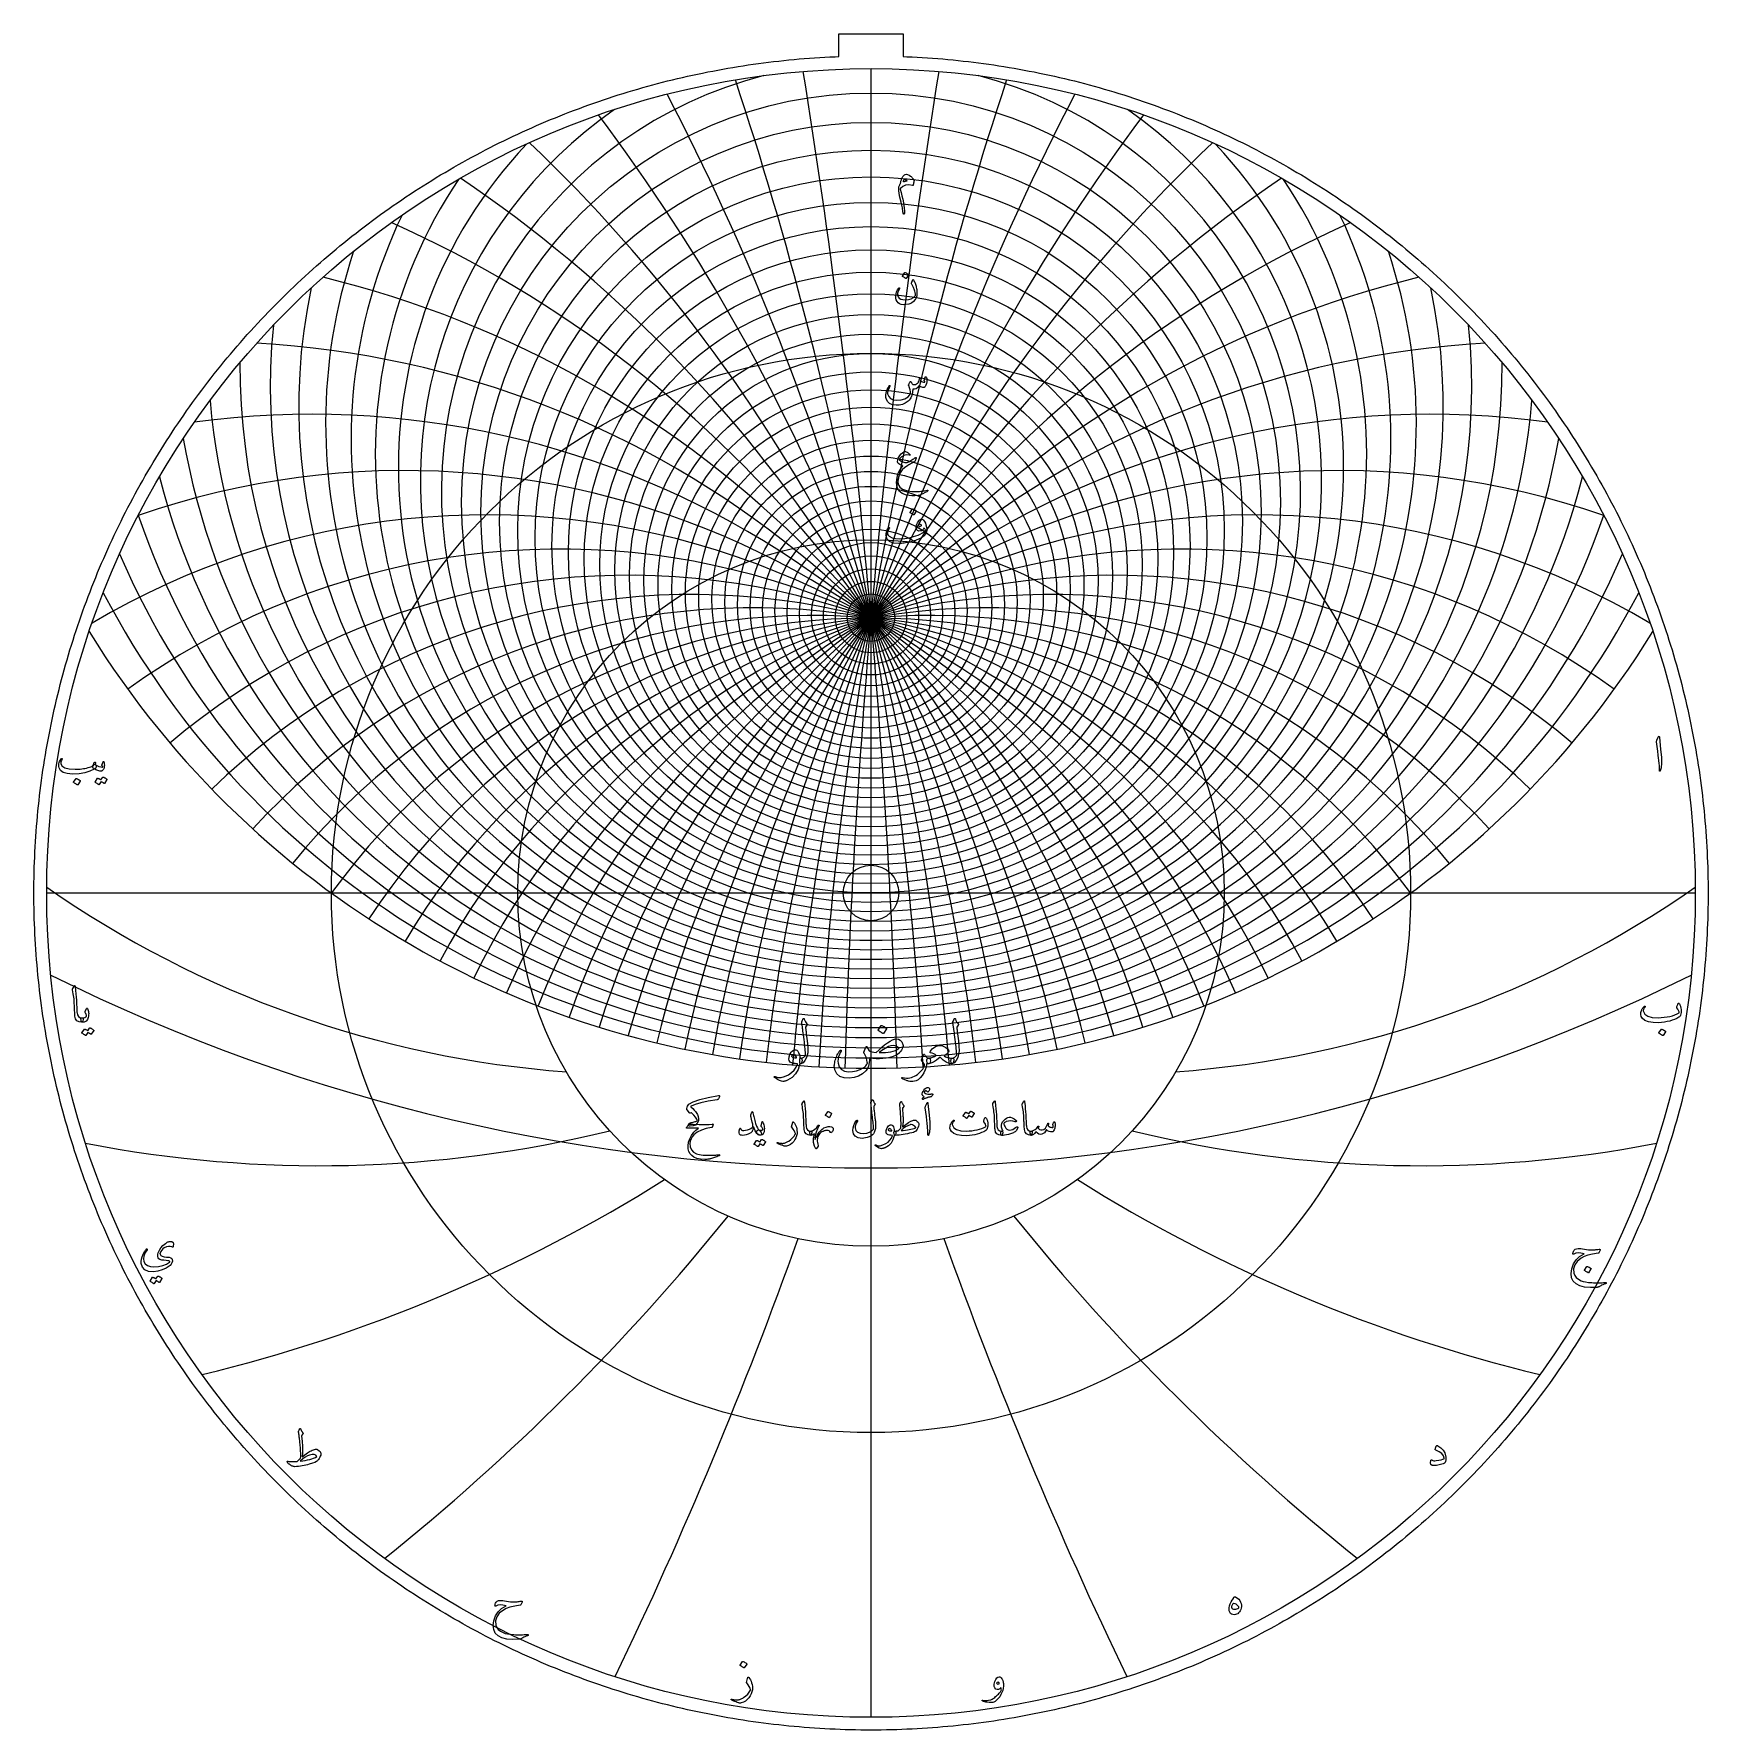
# Model space of a CAD drawing. Header units: millimetres. Extents: x -128 to 128, y -128 to 131.
import ezdxf

# ---------------------------------------------------------------- set-up
doc = ezdxf.new("R2010")
doc.units = ezdxf.units.MM
for name, color, linetype in [('CUT_INNER', 6, 'Continuous'), ('CUT_OUTER', 1, 'Continuous'), ('ENGRAVE', 7, 'Continuous'), ('ENGRAVE_FINE', 8, 'Continuous'), ('TEXT', 5, 'Continuous')]:
    doc.layers.add(name, color=color, linetype=linetype)

msp = doc.modelspace()

# ---------------------------------------------------------------- linework, layer by layer
at = {"layer": 'CUT_INNER'}
msp.add_circle((0, 0), 4.25, dxfattribs=at)
at = {"layer": 'CUT_OUTER'}
msp.add_lwpolyline([(127.9476, -0.7851), (127.9404, -1.5701), (127.9283, -2.3551), (127.9115, -3.1401), (127.8898, -3.9248), (127.8633, -4.7095), (127.832, -5.4939), (127.7959, -6.2782), (127.755, -7.0622), (127.7092, -7.846), (127.6587, -8.6294), (127.6033, -9.4126), (127.5432, -10.1954), (127.4782, -10.9778), (127.4084, -11.7598), (127.3339, -12.5413), (127.2545, -13.3224), (127.1704, -14.1029), (127.0815, -14.883), (126.9878, -15.6624), (126.8893, -16.4413), (126.786, -17.2196), (126.6779, -17.9972), (126.5651, -18.7742), (126.4476, -19.5504), (126.3252, -20.3259), (126.1981, -21.1006), (126.0663, -21.8746), (125.9297, -22.6477), (125.7883, -23.42), (125.6423, -24.1913), (125.4915, -24.9618), (125.336, -25.7313), (125.1757, -26.4999), (125.0108, -27.2675), (124.8411, -28.034), (124.6667, -28.7995), (124.4877, -29.5639), (124.3039, -30.3272), (124.1155, -31.0893), (123.9224, -31.8503), (123.7246, -32.6101), (123.5222, -33.3686), (123.3151, -34.1259), (123.1034, -34.8819), (122.8871, -35.6366), (122.6661, -36.3899), (122.4405, -37.1419), (122.2103, -37.8925), (121.9755, -38.6417), (121.7361, -39.3894), (121.4921, -40.1356), (121.2436, -40.8803), (120.9905, -41.6235), (120.7328, -42.3651), (120.4706, -43.1051), (120.2038, -43.8434), (119.9325, -44.5802), (119.6567, -45.3152), (119.3764, -46.0486), (119.0916, -46.7802), (118.8024, -47.51), (118.5086, -48.2381), (118.2104, -48.9643), (117.9077, -49.6887), (117.6006, -50.4113), (117.2891, -51.1319), (116.9731, -51.8506), (116.6528, -52.5674), (116.328, -53.2822), (115.9989, -53.9949), (115.6654, -54.7057), (115.3276, -55.4144), (114.9854, -56.1209), (114.6389, -56.8254), (114.288, -57.5278), (113.9329, -58.2279), (113.5735, -58.9259), (113.2098, -59.6217), (112.8418, -60.3152), (112.4696, -61.0065), (112.0932, -61.6954), (111.7125, -62.382), (111.3276, -63.0663), (110.9386, -63.7482), (110.5453, -64.4277), (110.1479, -65.1048), (109.7464, -65.7794), (109.3407, -66.4516), (108.9309, -67.1212), (108.517, -67.7884), (108.099, -68.4529), (107.677, -69.1149), (107.2509, -69.7743), (106.8207, -70.4311), (106.3865, -71.0852), (105.9484, -71.7366), (105.5062, -72.3854), (105.0601, -73.0314), (104.61, -73.6747), (104.1559, -74.3151), (103.698, -74.9528), (103.2361, -75.5877), (102.7704, -76.2197), (102.3008, -76.8489), (101.8273, -77.4751), (101.35, -78.0985), (100.8689, -78.7189), (100.384, -79.3363), (99.8953, -79.9508), (99.4029, -80.5622), (98.9067, -81.1706), (98.4068, -81.776), (97.9032, -82.3782), (97.3958, -82.9774), (96.8849, -83.5735), (96.3703, -84.1664), (95.852, -84.7561), (95.3301, -85.3426), (94.8047, -85.926), (94.2757, -86.5061), (93.7431, -87.0829), (93.207, -87.6565), (92.6674, -88.2267), (92.1243, -88.7936), (91.5778, -89.3572), (91.0277, -89.9175), (90.4743, -90.4743), (89.9175, -91.0277), (89.3572, -91.5778), (88.7936, -92.1243), (88.2267, -92.6674), (87.6565, -93.207), (87.0829, -93.7431), (86.5061, -94.2757), (85.926, -94.8047), (85.3426, -95.3301), (84.7561, -95.852), (84.1664, -96.3703), (83.5735, -96.8849), (82.9774, -97.3958), (82.3782, -97.9032), (81.776, -98.4068), (81.1706, -98.9067), (80.5622, -99.4029), (79.9508, -99.8953), (79.3363, -100.384), (78.7189, -100.8689), (78.0985, -101.35), (77.4751, -101.8273), (76.8489, -102.3008), (76.2197, -102.7704), (75.5877, -103.2361), (74.9528, -103.698), (74.3151, -104.1559), (73.6747, -104.61), (73.0314, -105.0601), (72.3854, -105.5062), (71.7366, -105.9484), (71.0852, -106.3865), (70.4311, -106.8207), (69.7743, -107.2509), (69.1149, -107.677), (68.4529, -108.099), (67.7884, -108.517), (67.1212, -108.9309), (66.4516, -109.3407), (65.7794, -109.7464), (65.1048, -110.1479), (64.4277, -110.5453), (63.7482, -110.9386), (63.0663, -111.3276), (62.382, -111.7125), (61.6954, -112.0932), (61.0065, -112.4696), (60.3152, -112.8418), (59.6217, -113.2098), (58.9259, -113.5735), (58.2279, -113.9329), (57.5278, -114.288), (56.8254, -114.6389), (56.1209, -114.9854), (55.4144, -115.3276), (54.7057, -115.6654), (53.9949, -115.9989), (53.2822, -116.328), (52.5674, -116.6528), (51.8506, -116.9731), (51.1319, -117.2891), (50.4113, -117.6006), (49.6887, -117.9077), (48.9643, -118.2104), (48.2381, -118.5086), (47.51, -118.8024), (46.7802, -119.0916), (46.0486, -119.3764), (45.3152, -119.6567), (44.5802, -119.9325), (43.8434, -120.2038), (43.1051, -120.4706), (42.3651, -120.7328), (41.6235, -120.9905), (40.8803, -121.2436), (40.1356, -121.4921), (39.3894, -121.7361), (38.6417, -121.9755), (37.8925, -122.2103), (37.1419, -122.4405), (36.3899, -122.6661), (35.6366, -122.8871), (34.8819, -123.1034), (34.1259, -123.3151), (33.3686, -123.5222), (32.6101, -123.7246), (31.8503, -123.9224), (31.0893, -124.1155), (30.3272, -124.3039), (29.5639, -124.4877), (28.7995, -124.6667), (28.034, -124.8411), (27.2675, -125.0108), (26.4999, -125.1757), (25.7313, -125.336), (24.9618, -125.4915), (24.1913, -125.6423), (23.42, -125.7883), (22.6477, -125.9297), (21.8746, -126.0663), (21.1006, -126.1981), (20.3259, -126.3252), (19.5504, -126.4476), (18.7742, -126.5651), (17.9972, -126.6779), (17.2196, -126.786), (16.4413, -126.8893), (15.6624, -126.9878), (14.883, -127.0815), (14.1029, -127.1704), (13.3224, -127.2545), (12.5413, -127.3339), (11.7598, -127.4084), (10.9778, -127.4782), (10.1954, -127.5432), (9.4126, -127.6033), (8.6294, -127.6587), (7.846, -127.7092), (7.0622, -127.755), (6.2782, -127.7959), (5.4939, -127.832), (4.7095, -127.8633), (3.9248, -127.8898), (3.1401, -127.9115), (2.3551, -127.9283), (1.5701, -127.9404), (0.7851, -127.9476), (0, -127.95), (-0.7851, -127.9476), (-1.5701, -127.9404), (-2.3551, -127.9283), (-3.1401, -127.9115), (-3.9248, -127.8898), (-4.7095, -127.8633), (-5.4939, -127.832), (-6.2782, -127.7959), (-7.0622, -127.755), (-7.846, -127.7092), (-8.6294, -127.6587), (-9.4126, -127.6033), (-10.1954, -127.5432), (-10.9778, -127.4782), (-11.7598, -127.4084), (-12.5413, -127.3339), (-13.3224, -127.2545), (-14.1029, -127.1704), (-14.883, -127.0815), (-15.6624, -126.9878), (-16.4413, -126.8893), (-17.2196, -126.786), (-17.9972, -126.6779), (-18.7742, -126.5651), (-19.5504, -126.4476), (-20.3259, -126.3252), (-21.1006, -126.1981), (-21.8746, -126.0663), (-22.6477, -125.9297), (-23.42, -125.7883), (-24.1913, -125.6423), (-24.9618, -125.4915), (-25.7313, -125.336), (-26.4999, -125.1757), (-27.2675, -125.0108), (-28.034, -124.8411), (-28.7995, -124.6667), (-29.5639, -124.4877), (-30.3272, -124.3039), (-31.0893, -124.1155), (-31.8503, -123.9224), (-32.6101, -123.7246), (-33.3686, -123.5222), (-34.1259, -123.3151), (-34.8819, -123.1034), (-35.6366, -122.8871), (-36.3899, -122.6661), (-37.1419, -122.4405), (-37.8925, -122.2103), (-38.6417, -121.9755), (-39.3894, -121.7361), (-40.1356, -121.4921), (-40.8803, -121.2436), (-41.6235, -120.9905), (-42.3651, -120.7328), (-43.1051, -120.4706), (-43.8434, -120.2038), (-44.5802, -119.9325), (-45.3152, -119.6567), (-46.0486, -119.3764), (-46.7802, -119.0916), (-47.51, -118.8024), (-48.2381, -118.5086), (-48.9643, -118.2104), (-49.6887, -117.9077), (-50.4113, -117.6006), (-51.1319, -117.2891), (-51.8506, -116.9731), (-52.5674, -116.6528), (-53.2822, -116.328), (-53.9949, -115.9989), (-54.7057, -115.6654), (-55.4144, -115.3276), (-56.1209, -114.9854), (-56.8254, -114.6389), (-57.5278, -114.288), (-58.2279, -113.9329), (-58.9259, -113.5735), (-59.6217, -113.2098), (-60.3152, -112.8418), (-61.0065, -112.4696), (-61.6954, -112.0932), (-62.382, -111.7125), (-63.0663, -111.3276), (-63.7482, -110.9386), (-64.4277, -110.5453), (-65.1048, -110.1479), (-65.7794, -109.7464), (-66.4516, -109.3407), (-67.1212, -108.9309), (-67.7884, -108.517), (-68.4529, -108.099), (-69.1149, -107.677), (-69.7743, -107.2509), (-70.4311, -106.8207), (-71.0852, -106.3865), (-71.7366, -105.9484), (-72.3854, -105.5062), (-73.0314, -105.0601), (-73.6747, -104.61), (-74.3151, -104.1559), (-74.9528, -103.698), (-75.5877, -103.2361), (-76.2197, -102.7704), (-76.8489, -102.3008), (-77.4751, -101.8273), (-78.0985, -101.35), (-78.7189, -100.8689), (-79.3363, -100.384), (-79.9508, -99.8953), (-80.5622, -99.4029), (-81.1706, -98.9067), (-81.776, -98.4068), (-82.3782, -97.9032), (-82.9774, -97.3958), (-83.5735, -96.8849), (-84.1664, -96.3703), (-84.7561, -95.852), (-85.3426, -95.3301), (-85.926, -94.8047), (-86.5061, -94.2757), (-87.0829, -93.7431), (-87.6565, -93.207), (-88.2267, -92.6674), (-88.7936, -92.1243), (-89.3572, -91.5778), (-89.9175, -91.0277), (-90.4743, -90.4743), (-91.0277, -89.9175), (-91.5778, -89.3572), (-92.1243, -88.7936), (-92.6674, -88.2267), (-93.207, -87.6565), (-93.7431, -87.0829), (-94.2757, -86.5061), (-94.8047, -85.926), (-95.3301, -85.3426), (-95.852, -84.7561), (-96.3703, -84.1664), (-96.8849, -83.5735), (-97.3958, -82.9774), (-97.9032, -82.3782), (-98.4068, -81.776), (-98.9067, -81.1706), (-99.4029, -80.5622), (-99.8953, -79.9508), (-100.384, -79.3363), (-100.8689, -78.7189), (-101.35, -78.0985), (-101.8273, -77.4751), (-102.3008, -76.8489), (-102.7704, -76.2197), (-103.2361, -75.5877), (-103.698, -74.9528), (-104.1559, -74.3151), (-104.61, -73.6747), (-105.0601, -73.0314), (-105.5062, -72.3854), (-105.9484, -71.7366), (-106.3865, -71.0852), (-106.8207, -70.4311), (-107.2509, -69.7743), (-107.677, -69.1149), (-108.099, -68.4529), (-108.517, -67.7884), (-108.9309, -67.1212), (-109.3407, -66.4516), (-109.7464, -65.7794), (-110.1479, -65.1048), (-110.5453, -64.4277), (-110.9386, -63.7482), (-111.3276, -63.0663), (-111.7125, -62.382), (-112.0932, -61.6954), (-112.4696, -61.0065), (-112.8418, -60.3152), (-113.2098, -59.6217), (-113.5735, -58.9259), (-113.9329, -58.2279), (-114.288, -57.5278), (-114.6389, -56.8254), (-114.9854, -56.1209), (-115.3276, -55.4144), (-115.6654, -54.7057), (-115.9989, -53.9949), (-116.328, -53.2822), (-116.6528, -52.5674), (-116.9731, -51.8506), (-117.2891, -51.1319), (-117.6006, -50.4113), (-117.9077, -49.6887), (-118.2104, -48.9643), (-118.5086, -48.2381), (-118.8024, -47.51), (-119.0916, -46.7802), (-119.3764, -46.0486), (-119.6567, -45.3152), (-119.9325, -44.5802), (-120.2038, -43.8434), (-120.4706, -43.1051), (-120.7328, -42.3651), (-120.9905, -41.6235), (-121.2436, -40.8803), (-121.4921, -40.1356), (-121.7361, -39.3894), (-121.9755, -38.6417), (-122.2103, -37.8925), (-122.4405, -37.1419), (-122.6661, -36.3899), (-122.8871, -35.6366), (-123.1034, -34.8819), (-123.3151, -34.1259), (-123.5222, -33.3686), (-123.7246, -32.6101), (-123.9224, -31.8503), (-124.1155, -31.0893), (-124.3039, -30.3272), (-124.4877, -29.5639), (-124.6667, -28.7995), (-124.8411, -28.034), (-125.0108, -27.2675), (-125.1757, -26.4999), (-125.336, -25.7313), (-125.4915, -24.9618), (-125.6423, -24.1913), (-125.7883, -23.42), (-125.9297, -22.6477), (-126.0663, -21.8746), (-126.1981, -21.1006), (-126.3252, -20.3259), (-126.4476, -19.5504), (-126.5651, -18.7742), (-126.6779, -17.9972), (-126.786, -17.2196), (-126.8893, -16.4413), (-126.9878, -15.6624), (-127.0815, -14.883), (-127.1704, -14.1029), (-127.2545, -13.3224), (-127.3339, -12.5413), (-127.4084, -11.7598), (-127.4782, -10.9778), (-127.5432, -10.1954), (-127.6033, -9.4126), (-127.6587, -8.6294), (-127.7092, -7.846), (-127.755, -7.0622), (-127.7959, -6.2782), (-127.832, -5.4939), (-127.8633, -4.7095), (-127.8898, -3.9248), (-127.9115, -3.1401), (-127.9283, -2.3551), (-127.9404, -1.5701), (-127.9476, -0.7851), (-127.95, 0), (-127.9476, 0.7851), (-127.9404, 1.5701), (-127.9283, 2.3551), (-127.9115, 3.1401), (-127.8898, 3.9248), (-127.8633, 4.7095), (-127.832, 5.4939), (-127.7959, 6.2782), (-127.755, 7.0622), (-127.7092, 7.846), (-127.6587, 8.6294), (-127.6033, 9.4126), (-127.5432, 10.1954), (-127.4782, 10.9778), (-127.4084, 11.7598), (-127.3339, 12.5413), (-127.2545, 13.3224), (-127.1704, 14.1029), (-127.0815, 14.883), (-126.9878, 15.6624), (-126.8893, 16.4413), (-126.786, 17.2196), (-126.6779, 17.9972), (-126.5651, 18.7742), (-126.4476, 19.5504), (-126.3252, 20.3259), (-126.1981, 21.1006), (-126.0663, 21.8746), (-125.9297, 22.6477), (-125.7883, 23.42), (-125.6423, 24.1913), (-125.4915, 24.9618), (-125.336, 25.7313), (-125.1757, 26.4999), (-125.0108, 27.2675), (-124.8411, 28.034), (-124.6667, 28.7995), (-124.4877, 29.5639), (-124.3039, 30.3272), (-124.1155, 31.0893), (-123.9224, 31.8503), (-123.7246, 32.6101), (-123.5222, 33.3686), (-123.3151, 34.1259), (-123.1034, 34.8819), (-122.8871, 35.6366), (-122.6661, 36.3899), (-122.4405, 37.1419), (-122.2103, 37.8925), (-121.9755, 38.6417), (-121.7361, 39.3894), (-121.4921, 40.1356), (-121.2436, 40.8803), (-120.9905, 41.6235), (-120.7328, 42.3651), (-120.4706, 43.1051), (-120.2038, 43.8434), (-119.9325, 44.5802), (-119.6567, 45.3152), (-119.3764, 46.0486), (-119.0916, 46.7802), (-118.8024, 47.51), (-118.5086, 48.2381), (-118.2104, 48.9643), (-117.9077, 49.6887), (-117.6006, 50.4113), (-117.2891, 51.1319), (-116.9731, 51.8506), (-116.6528, 52.5674), (-116.328, 53.2822), (-115.9989, 53.9949), (-115.6654, 54.7057), (-115.3276, 55.4144), (-114.9854, 56.1209), (-114.6389, 56.8254), (-114.288, 57.5278), (-113.9329, 58.2279), (-113.5735, 58.9259), (-113.2098, 59.6217), (-112.8418, 60.3152), (-112.4696, 61.0065), (-112.0932, 61.6954), (-111.7125, 62.382), (-111.3276, 63.0663), (-110.9386, 63.7482), (-110.5453, 64.4277), (-110.1479, 65.1048), (-109.7464, 65.7794), (-109.3407, 66.4516), (-108.9309, 67.1212), (-108.517, 67.7884), (-108.099, 68.4529), (-107.677, 69.1149), (-107.2509, 69.7743), (-106.8207, 70.4311), (-106.3865, 71.0852), (-105.9484, 71.7366), (-105.5062, 72.3854), (-105.0601, 73.0314), (-104.61, 73.6747), (-104.1559, 74.3151), (-103.698, 74.9528), (-103.2361, 75.5877), (-102.7704, 76.2197), (-102.3008, 76.8489), (-101.8273, 77.4751), (-101.35, 78.0985), (-100.8689, 78.7189), (-100.384, 79.3363), (-99.8953, 79.9508), (-99.4029, 80.5622), (-98.9067, 81.1706), (-98.4068, 81.776), (-97.9032, 82.3782), (-97.3958, 82.9774), (-96.8849, 83.5735), (-96.3703, 84.1664), (-95.852, 84.7561), (-95.3301, 85.3426), (-94.8047, 85.926), (-94.2757, 86.5061), (-93.7431, 87.0829), (-93.207, 87.6565), (-92.6674, 88.2267), (-92.1243, 88.7936), (-91.5778, 89.3572), (-91.0277, 89.9175), (-90.4743, 90.4743), (-89.9175, 91.0277), (-89.3572, 91.5778), (-88.7936, 92.1243), (-88.2267, 92.6674), (-87.6565, 93.207), (-87.0829, 93.7431), (-86.5061, 94.2757), (-85.926, 94.8047), (-85.3426, 95.3301), (-84.7561, 95.852), (-84.1664, 96.3703), (-83.5735, 96.8849), (-82.9774, 97.3958), (-82.3782, 97.9032), (-81.776, 98.4068), (-81.1706, 98.9067), (-80.5622, 99.4029), (-79.9508, 99.8953), (-79.3363, 100.384), (-78.7189, 100.8689), (-78.0985, 101.35), (-77.4751, 101.8273), (-76.8489, 102.3008), (-76.2197, 102.7704), (-75.5877, 103.2361), (-74.9528, 103.698), (-74.3151, 104.1559), (-73.6747, 104.61), (-73.0314, 105.0601), (-72.3854, 105.5062), (-71.7366, 105.9484), (-71.0852, 106.3865), (-70.4311, 106.8207), (-69.7743, 107.2509), (-69.1149, 107.677), (-68.4529, 108.099), (-67.7884, 108.517), (-67.1212, 108.9309), (-66.4516, 109.3407), (-65.7794, 109.7464), (-65.1048, 110.1479), (-64.4277, 110.5453), (-63.7482, 110.9386), (-63.0663, 111.3276), (-62.382, 111.7125), (-61.6954, 112.0932), (-61.0065, 112.4696), (-60.3152, 112.8418), (-59.6217, 113.2098), (-58.9259, 113.5735), (-58.2279, 113.9329), (-57.5278, 114.288), (-56.8254, 114.6389), (-56.1209, 114.9854), (-55.4144, 115.3276), (-54.7057, 115.6654), (-53.9949, 115.9989), (-53.2822, 116.328), (-52.5674, 116.6528), (-51.8506, 116.9731), (-51.1319, 117.2891), (-50.4113, 117.6006), (-49.6887, 117.9077), (-48.9643, 118.2104), (-48.2381, 118.5086), (-47.51, 118.8024), (-46.7802, 119.0916), (-46.0486, 119.3764), (-45.3152, 119.6567), (-44.5802, 119.9325), (-43.8434, 120.2038), (-43.1051, 120.4706), (-42.3651, 120.7328), (-41.6235, 120.9905), (-40.8803, 121.2436), (-40.1356, 121.4921), (-39.3894, 121.7361), (-38.6417, 121.9755), (-37.8925, 122.2103), (-37.1419, 122.4405), (-36.3899, 122.6661), (-35.6366, 122.8871), (-34.8819, 123.1034), (-34.1259, 123.3151), (-33.3686, 123.5222), (-32.6101, 123.7246), (-31.8503, 123.9224), (-31.0893, 124.1155), (-30.3272, 124.3039), (-29.5639, 124.4877), (-28.7995, 124.6667), (-28.034, 124.8411), (-27.2675, 125.0108), (-26.4999, 125.1757), (-25.7313, 125.336), (-24.9618, 125.4915), (-24.1913, 125.6423), (-23.42, 125.7883), (-22.6477, 125.9297), (-21.8746, 126.0663), (-21.1006, 126.1981), (-20.3259, 126.3252), (-19.5504, 126.4476), (-18.7742, 126.5651), (-17.9972, 126.6779), (-17.2196, 126.786), (-16.4413, 126.8893), (-15.6624, 126.9878), (-14.883, 127.0815), (-14.1029, 127.1704), (-13.3224, 127.2545), (-12.5413, 127.3339), (-11.7598, 127.4084), (-10.9778, 127.4782), (-10.1954, 127.5432), (-9.4126, 127.6033), (-8.6294, 127.6587), (-7.846, 127.7092), (-7.0622, 127.755), (-6.2782, 127.7959), (-5.4939, 127.832), (-4.9, 127.8557), (-4.9, 131.31), (4.9, 131.31), (4.9, 127.8557), (5.4939, 127.832), (6.2782, 127.7959), (7.0622, 127.755), (7.846, 127.7092), (8.6294, 127.6587), (9.4126, 127.6033), (10.1954, 127.5432), (10.9778, 127.4782), (11.7598, 127.4084), (12.5413, 127.3339), (13.3224, 127.2545), (14.1029, 127.1704), (14.883, 127.0815), (15.6624, 126.9878), (16.4413, 126.8893), (17.2196, 126.786), (17.9972, 126.6779), (18.7742, 126.5651), (19.5504, 126.4476), (20.3259, 126.3252), (21.1006, 126.1981), (21.8746, 126.0663), (22.6477, 125.9297), (23.42, 125.7883), (24.1913, 125.6423), (24.9618, 125.4915), (25.7313, 125.336), (26.4999, 125.1757), (27.2675, 125.0108), (28.034, 124.8411), (28.7995, 124.6667), (29.5639, 124.4877), (30.3272, 124.3039), (31.0893, 124.1155), (31.8503, 123.9224), (32.6101, 123.7246), (33.3686, 123.5222), (34.1259, 123.3151), (34.8819, 123.1034), (35.6366, 122.8871), (36.3899, 122.6661), (37.1419, 122.4405), (37.8925, 122.2103), (38.6417, 121.9755), (39.3894, 121.7361), (40.1356, 121.4921), (40.8803, 121.2436), (41.6235, 120.9905), (42.3651, 120.7328), (43.1051, 120.4706), (43.8434, 120.2038), (44.5802, 119.9325), (45.3152, 119.6567), (46.0486, 119.3764), (46.7802, 119.0916), (47.51, 118.8024), (48.2381, 118.5086), (48.9643, 118.2104), (49.6887, 117.9077), (50.4113, 117.6006), (51.1319, 117.2891), (51.8506, 116.9731), (52.5674, 116.6528), (53.2822, 116.328), (53.9949, 115.9989), (54.7057, 115.6654), (55.4144, 115.3276), (56.1209, 114.9854), (56.8254, 114.6389), (57.5278, 114.288), (58.2279, 113.9329), (58.9259, 113.5735), (59.6217, 113.2098), (60.3152, 112.8418), (61.0065, 112.4696), (61.6954, 112.0932), (62.382, 111.7125), (63.0663, 111.3276), (63.7482, 110.9386), (64.4277, 110.5453), (65.1048, 110.1479), (65.7794, 109.7464), (66.4516, 109.3407), (67.1212, 108.9309), (67.7884, 108.517), (68.4529, 108.099), (69.1149, 107.677), (69.7743, 107.2509), (70.4311, 106.8207), (71.0852, 106.3865), (71.7366, 105.9484), (72.3854, 105.5062), (73.0314, 105.0601), (73.6747, 104.61), (74.3151, 104.1559), (74.9528, 103.698), (75.5877, 103.2361), (76.2197, 102.7704), (76.8489, 102.3008), (77.4751, 101.8273), (78.0985, 101.35), (78.7189, 100.8689), (79.3363, 100.384), (79.9508, 99.8953), (80.5622, 99.4029), (81.1706, 98.9067), (81.776, 98.4068), (82.3782, 97.9032), (82.9774, 97.3958), (83.5735, 96.8849), (84.1664, 96.3703), (84.7561, 95.852), (85.3426, 95.3301), (85.926, 94.8047), (86.5061, 94.2757), (87.0829, 93.7431), (87.6565, 93.207), (88.2267, 92.6674), (88.7936, 92.1243), (89.3572, 91.5778), (89.9175, 91.0277), (90.4743, 90.4743), (91.0277, 89.9175), (91.5778, 89.3572), (92.1243, 88.7936), (92.6674, 88.2267), (93.207, 87.6565), (93.7431, 87.0829), (94.2757, 86.5061), (94.8047, 85.926), (95.3301, 85.3426), (95.852, 84.7561), (96.3703, 84.1664), (96.8849, 83.5735), (97.3958, 82.9774), (97.9032, 82.3782), (98.4068, 81.776), (98.9067, 81.1706), (99.4029, 80.5622), (99.8953, 79.9508), (100.384, 79.3363), (100.8689, 78.7189), (101.35, 78.0985), (101.8273, 77.4751), (102.3008, 76.8489), (102.7704, 76.2197), (103.2361, 75.5877), (103.698, 74.9528), (104.1559, 74.3151), (104.61, 73.6747), (105.0601, 73.0314), (105.5062, 72.3854), (105.9484, 71.7366), (106.3865, 71.0852), (106.8207, 70.4311), (107.2509, 69.7743), (107.677, 69.1149), (108.099, 68.4529), (108.517, 67.7884), (108.9309, 67.1212), (109.3407, 66.4516), (109.7464, 65.7794), (110.1479, 65.1048), (110.5453, 64.4277), (110.9386, 63.7482), (111.3276, 63.0663), (111.7125, 62.382), (112.0932, 61.6954), (112.4696, 61.0065), (112.8418, 60.3152), (113.2098, 59.6217), (113.5735, 58.9259), (113.9329, 58.2279), (114.288, 57.5278), (114.6389, 56.8254), (114.9854, 56.1209), (115.3276, 55.4144), (115.6654, 54.7057), (115.9989, 53.9949), (116.328, 53.2822), (116.6528, 52.5674), (116.9731, 51.8506), (117.2891, 51.1319), (117.6006, 50.4113), (117.9077, 49.6887), (118.2104, 48.9643), (118.5086, 48.2381), (118.8024, 47.51), (119.0916, 46.7802), (119.3764, 46.0486), (119.6567, 45.3152), (119.9325, 44.5802), (120.2038, 43.8434), (120.4706, 43.1051), (120.7328, 42.3651), (120.9905, 41.6235), (121.2436, 40.8803), (121.4921, 40.1356), (121.7361, 39.3894), (121.9755, 38.6417), (122.2103, 37.8925), (122.4405, 37.1419), (122.6661, 36.3899), (122.8871, 35.6366), (123.1034, 34.8819), (123.3151, 34.1259), (123.5222, 33.3686), (123.7246, 32.6101), (123.9224, 31.8503), (124.1155, 31.0893), (124.3039, 30.3272), (124.4877, 29.5639), (124.6667, 28.7995), (124.8411, 28.034), (125.0108, 27.2675), (125.1757, 26.4999), (125.336, 25.7313), (125.4915, 24.9618), (125.6423, 24.1913), (125.7883, 23.42), (125.9297, 22.6477), (126.0663, 21.8746), (126.1981, 21.1006), (126.3252, 20.3259), (126.4476, 19.5504), (126.5651, 18.7742), (126.6779, 17.9972), (126.786, 17.2196), (126.8893, 16.4413), (126.9878, 15.6624), (127.0815, 14.883), (127.1704, 14.1029), (127.2545, 13.3224), (127.3339, 12.5413), (127.4084, 11.7598), (127.4782, 10.9778), (127.5432, 10.1954), (127.6033, 9.4126), (127.6587, 8.6294), (127.7092, 7.846), (127.755, 7.0622), (127.7959, 6.2782), (127.832, 5.4939), (127.8633, 4.7095), (127.8898, 3.9248), (127.9115, 3.1401), (127.9283, 2.3551), (127.9404, 1.5701), (127.9476, 0.7851), (127.95, 0)], close=True, dxfattribs=at)
at = {"layer": 'ENGRAVE'}
for points in [[(0, -126), (0, 126)], [(-126, 0), (126, 0)], [(0, -126), (0, -53.9894)]]:
    msp.add_lwpolyline(points, dxfattribs=at)
for centre, radius in [((0, 0), 126), ((0, 54.2238), 51.3436), ((0, 49.2871), 39.16), ((0, 0), 82.4783), ((0, 45.8975), 28.3662), ((0, 43.684), 18.4678), ((0, 0), 53.9894), ((0, 42.4308), 9.1074), ((0, 42.0248), 1.68)]:
    msp.add_circle(centre, radius, dxfattribs=at)
for centre, radius, start, end in [((0, 61.3414), 65.6639, 104.436571, 75.563429), ((0, 71.7637), 83.3553, 161.592421, 18.407579), ((0, 87.6325), 106.6741, 189.801694, 350.198306), ((0, -59.924), 101.9487, 36, 144), ((0, -59.924), 101.9487, 36, 144), ((0, 113.5216), 140.3204, 211.615649, 328.384351), ((-35.0702, 130.8839), 158.629, 235.026154, 265.845624), ((35.0702, 130.8839), 158.629, 274.154376, 304.973846), ((-84.3199, 146.0463), 187.7286, 259.026824, 283.6824), ((84.3199, 146.0463), 187.7286, 256.3176, 280.973176), ((-158.458, 158.458), 238.7897, 283.613701, 302.105382), ((158.458, 158.458), 238.7897, 237.894618, 256.386299), ((-290.404, 167.6648), 345.324, 308.729876, 321.057664), ((290.404, 167.6648), 345.324, 218.942336, 231.270124), ((-646.8702, 173.3283), 674.7492, 334.2533859, 340.4172798), ((646.8702, 173.3283), 674.7492, 199.5827202, 205.7466141)]:
    msp.add_arc(centre, radius, start, end, dxfattribs=at)
at = {"layer": 'ENGRAVE_FINE'}
for centre, radius in [((0, 59.6994), 62.5796), ((0, 58.1758), 59.6154), ((0, 56.7608), 56.7608), ((0, 55.446), 54.0063), ((0, 53.0873), 48.7648), ((0, 52.0306), 46.2632), ((0, 51.0482), 43.8322), ((0, 50.1351), 41.4663), ((0, 48.5002), 36.9086), ((0, 47.7708), 34.7075), ((0, 47.0957), 32.5526), ((0, 46.4722), 30.44), ((0, 45.3694), 26.3278), ((0, 44.8858), 24.3217), ((0, 44.4448), 22.3448), ((0, 44.0447), 20.3944), ((0, 43.3614), 16.5626), ((0, 43.0757), 14.6762), ((0, 42.826), 12.8063), ((0, 42.6112), 10.9508), ((0, 42.2839), 7.274), ((0, 42.1703), 5.4486), ((0, 42.0893), 3.6291), ((0, 42.0409), 1.8136)]:
    msp.add_circle(centre, radius, dxfattribs=at)
for centre, radius, start, end in [((-1165.2795, -59.924), 1169.7306, 1.6255212, 9.1245935), ((-1165.2795, -59.924), 1169.7306, 1.6255212, 9.1245935), ((1165.2795, -59.924), 1169.7306, 170.8754065, 178.3744788), ((1165.2795, -59.924), 1169.7306, 170.8754065, 178.3744788), ((-380.4779, -59.924), 393.8997, 4.898838, 27.521256), ((-380.4779, -59.924), 393.8997, 4.898838, 27.521256), ((-578.1801, -59.924), 587.0994, 3.2565932, 18.2858784), ((-578.1801, -59.924), 587.0994, 3.2565932, 18.2858784), ((380.4779, -59.924), 393.8997, 152.478744, 175.101162), ((380.4779, -59.924), 393.8997, 152.478744, 175.101162), ((578.1801, -59.924), 587.0994, 161.7141216, 176.7434068), ((578.1801, -59.924), 587.0994, 161.7141216, 176.7434068), ((0, 63.1127), 68.8801, 124.697096, 55.302904), ((-280.1019, -59.924), 298.0782, 6.558023, 36.869498), ((-280.1019, -59.924), 298.0782, 6.558023, 36.869498), ((280.1019, -59.924), 298.0782, 143.130502, 173.441977), ((280.1019, -59.924), 298.0782, 143.130502, 173.441977), ((0, 65.0255), 72.2414, 136.820891, 43.179109), ((-218.6298, -59.924), 241.2313, 8.240137, 46.371295), ((-218.6298, -59.924), 241.2313, 8.240137, 46.371295), ((218.6298, -59.924), 241.2313, 133.628705, 171.759863), ((218.6298, -59.924), 241.2313, 133.628705, 171.759863), ((0, 67.0939), 75.7627, 146.343028, 33.656972), ((-176.5804, -59.924), 203.8975, 9.951474, 56.069558), ((-176.5804, -59.924), 203.8975, 9.951474, 56.069558), ((176.5804, -59.924), 203.8975, 123.930442, 170.048526), ((176.5804, -59.924), 203.8975, 123.930442, 170.048526), ((0, 69.3338), 79.4609, 154.435854, 25.564146), ((-145.5979, -59.924), 177.7422, 11.698724, 66.009263), ((-145.5979, -59.924), 177.7422, 11.698724, 66.009263), ((145.5979, -59.924), 177.7422, 113.990737, 168.301276), ((145.5979, -59.924), 177.7422, 113.990737, 168.301276), ((-121.4978, -59.924), 158.6041, 13.489072, 76.236453), ((-121.4978, -59.924), 158.6041, 13.489072, 76.236453), ((121.4978, -59.924), 158.6041, 103.763547, 166.510928), ((121.4978, -59.924), 158.6041, 103.763547, 166.510928), ((0, 74.4047), 87.468, 168.076059, 11.923941), ((0, 77.2812), 91.8243, 174.047152, 5.952848), ((-101.9487, -59.924), 144.1773, 15.330318, 86.79575), ((-101.9487, -59.924), 144.1773, 15.330318, 86.79575), ((101.9487, -59.924), 144.1773, 93.20425, 164.669682), ((101.9487, -59.924), 144.1773, 93.20425, 164.669682), ((0, 80.4215), 96.4537, 179.611973, 0.388027), ((0, 83.859), 101.3903, 184.845211, 355.154789), ((-85.5452, -59.924), 133.0846, 17.231004, 97.725349), ((-85.5452, -59.924), 133.0846, 17.231004, 97.725349), ((85.5452, -59.924), 133.0846, 82.274651, 162.768996), ((85.5452, -59.924), 133.0846, 82.274651, 162.768996), ((-71.3853, -59.924), 124.4564, 19.200574, 109.04798), ((-71.3853, -59.924), 124.4564, 19.200574, 109.04798), ((0, 91.7884), 112.3525, 194.523029, 345.476971), ((71.3853, -59.924), 124.4564, 70.95202, 160.799426), ((71.3853, -59.924), 124.4564, 70.95202, 160.799426), ((-58.8601, -59.924), 117.7203, 21.249547, 120.755909), ((-58.8601, -59.924), 117.7203, 21.249547, 120.755909), ((0, 96.3816), 118.4816, 199.041634, 340.958366), ((58.8601, -59.924), 117.7203, 59.244091, 158.750453), ((58.8601, -59.924), 117.7203, 59.244091, 158.750453), ((-47.5395, -59.924), 112.488, 23.389741, 125.954858), ((-47.5395, -59.924), 112.488, 23.389741, 125.954858), ((47.5395, -59.924), 112.488, 54.045142, 156.610259), ((47.5395, -59.924), 112.488, 54.045142, 156.610259), ((0, 101.4785), 125.1287, 203.383307, 336.616693), ((-37.1063, -59.924), 108.4916, 25.634518, 130.214249), ((-37.1063, -59.924), 108.4916, 25.634518, 130.214249), ((37.1063, -59.924), 108.4916, 49.785751, 154.365482), ((37.1063, -59.924), 108.4916, 49.785751, 154.365482), ((0, 107.1591), 132.3752, 207.568929, 332.431071), ((-27.3171, -59.924), 105.5451, 27.999099, 134.100166), ((-27.3171, -59.924), 105.5451, 27.999099, 134.100166), ((27.3171, -59.924), 105.5451, 45.899834, 152.000901), ((27.3171, -59.924), 105.5451, 45.899834, 152.000901), ((-17.9763, -59.924), 103.5215, 30.500929, 137.66478), ((-17.9763, -59.924), 103.5215, 30.500929, 137.66478), ((-8.9194, -59.924), 102.3382, 33.160121, 140.952247), ((-8.9194, -59.924), 102.3382, 33.160121, 140.952247), ((8.9194, -59.924), 102.3382, 39.047753, 146.839879), ((8.9194, -59.924), 102.3382, 39.047753, 146.839879), ((17.9763, -59.924), 103.5215, 42.33522, 149.499071), ((17.9763, -59.924), 103.5215, 42.33522, 149.499071), ((0, 239.3612), 281.386, 243.541053, 296.458947)]:
    msp.add_arc(centre, radius, start, end, dxfattribs=at)
at = {"layer": 'TEXT'}
for points in [[(4.5145, 108.4319), (4.5342, 108.5478), (4.5572, 108.6632), (4.5832, 108.7782), (4.6125, 108.8928), (4.6458, 109.0059), (4.6842, 109.1169), (4.7275, 109.2255), (4.7758, 109.3319), (4.8829, 109.5247), (4.9935, 109.6748), (5.1079, 109.7823), (5.2258, 109.8472), (5.4054, 109.8785), (5.6032, 109.8418), (5.8192, 109.737), (6.0532, 109.5641), (6.1176, 109.5088), (6.1802, 109.4516), (6.241, 109.3927), (6.3, 109.3319), (6.3576, 109.2693), (6.4143, 109.2049), (6.4701, 109.1386), (6.525, 109.0706), (6.5531, 109.0311), (6.5722, 108.9926), (6.5822, 108.9549), (6.5831, 108.9182), (6.5586, 108.7701), (6.5359, 108.6378), (6.515, 108.5215), (6.496, 108.421), (6.4792, 108.3378), (6.4651, 108.2731), (6.4538, 108.2271), (6.4452, 108.1996), (6.4238, 108.1661), (6.3962, 108.1452), (6.3621, 108.137), (6.3218, 108.1416), (5.7597, 108.2205), (5.2712, 108.1742), (4.8561, 108.0027), (4.5145, 107.7061), (4.4905, 107.6698), (4.4764, 107.6335), (4.4723, 107.5972), (4.4782, 107.5609), (4.6061, 107.0719), (4.7286, 106.5629), (4.8457, 106.034), (4.9573, 105.4851), (5.0834, 104.7466), (5.1351, 104.2149), (5.1124, 103.8901), (5.0153, 103.7722), (4.9759, 103.7813), (4.9446, 103.8158), (4.9214, 103.8756), (4.9065, 103.9609), (4.8888, 104.1387), (4.8647, 104.3238), (4.8343, 104.5162), (4.7976, 104.7158), (4.7554, 104.9222), (4.7087, 105.1349), (4.6574, 105.354), (4.6016, 105.5795), (4.4152, 106.3357), (4.2913, 106.9349), (4.2301, 107.3772), (4.2315, 107.6625), (4.2521, 107.7952), (4.2777, 107.9175), (4.3083, 108.0293), (4.344, 108.1307), (4.3832, 108.2216), (4.4247, 108.3021), (4.4685, 108.3722), (4.5145, 108.4319)], [(4.8919, 108.7004), (4.9591, 108.7283), (5.0298, 108.754), (5.1042, 108.7773), (5.1823, 108.7984), (5.2635, 108.8172), (5.3474, 108.8338), (5.434, 108.8481), (5.5234, 108.8601), (5.3977, 108.9558), (5.2893, 109.018), (5.1981, 109.0465), (5.1242, 109.0416), (5.0362, 108.9985), (4.9681, 108.9272), (4.9201, 108.8279), (4.8919, 108.7004)], [(6.5032, 93.7358), (6.564, 93.6133), (6.623, 93.4854), (6.6801, 93.3521), (6.7355, 93.2132), (6.7881, 93.0681), (6.8371, 92.9157), (6.8825, 92.756), (6.9242, 92.589), (6.96, 92.4228), (6.9877, 92.2579), (7.0072, 92.0944), (7.0185, 91.9322), (7.0217, 91.7709), (7.0167, 91.6101), (7.0036, 91.4498), (6.9823, 91.2899), (6.9469, 91.122), (6.8988, 90.9669), (6.838, 90.8244), (6.7645, 90.6947), (6.5146, 90.3994), (6.1857, 90.1739), (5.7779, 90.0183), (5.2911, 89.9326), (4.9391, 89.924), (4.6306, 89.9707), (4.3657, 90.0728), (4.1444, 90.2302), (3.9779, 90.4325), (3.8631, 90.6693), (3.8001, 90.9406), (3.7887, 91.2463), (3.83, 91.5702), (3.9175, 91.8814), (4.0514, 92.1799), (4.2315, 92.4657), (4.26, 92.4983), (4.2877, 92.5165), (4.3145, 92.5201), (4.3403, 92.5092), (4.3644, 92.4865), (4.3712, 92.4548), (4.3607, 92.4139), (4.3331, 92.364), (4.1534, 92.0043), (4.0645, 91.68), (4.0663, 91.391), (4.1589, 91.1374), (4.3281, 90.9342), (4.5671, 90.789), (4.8761, 90.7019), (5.2548, 90.6729), (5.7126, 90.7178), (6.1204, 90.838), (6.4783, 91.0336), (6.7863, 91.3044), (6.7926, 91.3139), (6.7972, 91.328), (6.7999, 91.3466), (6.8008, 91.3697), (6.7904, 91.5516), (6.7518, 91.7634), (6.6851, 92.0052), (6.5903, 92.2769), (6.5368, 92.4137), (6.4851, 92.541), (6.4352, 92.6587), (6.3871, 92.7669), (6.3404, 92.8651), (6.2946, 92.9529), (6.2496, 93.0302), (6.2056, 93.0971), (6.1848, 93.132), (6.173, 93.1642), (6.1703, 93.1937), (6.1766, 93.2205), (6.3944, 93.7576), (6.4148, 93.7889), (6.4397, 93.7957), (6.4692, 93.778), (6.5032, 93.7358)], [(5.1605, 94.8245), (5.1696, 94.8336), (5.1823, 94.839), (5.1986, 94.8409), (5.2185, 94.839), (5.3596, 94.7819), (5.4925, 94.712), (5.6173, 94.6295), (5.7339, 94.5342), (5.7452, 94.5197), (5.7502, 94.5052), (5.7488, 94.4907), (5.7411, 94.4761), (5.4, 93.9245), (5.3873, 93.9114), (5.371, 93.9082), (5.351, 93.915), (5.3274, 93.9318), (5.307, 93.9463), (5.2748, 93.9681), (5.2308, 93.9971), (5.175, 94.0334), (5.1065, 94.0769), (5.0244, 94.1278), (4.9287, 94.1858), (4.8194, 94.2511), (4.8048, 94.262), (4.7976, 94.2729), (4.7976, 94.2838), (4.8048, 94.2947)], [(8.2815, 78.8484), (8.2942, 78.8802), (8.3105, 78.9029), (8.3304, 78.9165), (8.354, 78.921), (8.3844, 78.9174), (8.4103, 78.9065), (8.4316, 78.8884), (8.4484, 78.863), (8.4897, 78.7722), (8.5192, 78.6597), (8.5368, 78.5255), (8.5427, 78.3694), (8.5269, 78.1145), (8.4792, 77.8722), (8.3998, 77.6427), (8.2887, 77.4259), (8.2506, 77.3737), (8.2089, 77.3333), (8.1635, 77.3047), (8.1145, 77.288), (7.9371, 77.2766), (7.7462, 77.3079), (7.5416, 77.3819), (7.3234, 77.4984), (7.1397, 77.2467), (6.9224, 77.0793), (6.6715, 76.9963), (6.3871, 76.9976), (6.3778, 76.8445), (6.3644, 76.6973), (6.347, 76.556), (6.3254, 76.4206), (6.2998, 76.2902), (6.2701, 76.1639), (6.2363, 76.0416), (6.1984, 75.9234), (6.1104, 75.7102), (5.9915, 75.5134), (5.8418, 75.3328), (5.6613, 75.1686), (5.239, 74.8874), (4.7921, 74.6896), (4.3208, 74.5753), (3.825, 74.5444), (3.2666, 74.6202), (2.8252, 74.8184), (2.5009, 75.1391), (2.2935, 75.5823), (2.2654, 75.742), (2.2609, 75.9307), (2.2799, 76.1484), (2.3226, 76.3952), (2.3911, 76.6656), (2.4877, 76.9468), (2.6124, 77.239), (2.7653, 77.542), (2.7776, 77.561), (2.7925, 77.5747), (2.8102, 77.5828), (2.8306, 77.5855), (2.8511, 77.5837), (2.8688, 77.5783), (2.8837, 77.5692), (2.896, 77.5565), (2.9041, 77.5379), (2.9069, 77.5184), (2.9041, 77.498), (2.896, 77.4767), (2.7018, 77.0734), (2.5766, 76.7418), (2.5204, 76.4819), (2.5331, 76.2936), (2.7163, 75.8785), (3.0048, 75.5769), (3.3986, 75.3886), (3.8976, 75.3138), (4.5953, 75.3582), (5.1859, 75.5351), (5.6695, 75.8445), (6.046, 76.2863), (6.0446, 76.5776), (5.997, 76.8851), (5.9031, 77.209), (5.7629, 77.5492), (5.7452, 77.5837), (5.7357, 77.6146), (5.7343, 77.6418), (5.7411, 77.6654), (5.7801, 77.7463), (5.8173, 77.8223), (5.8527, 77.8933), (5.8863, 77.9593), (5.918, 78.0194), (5.948, 78.0727), (5.9761, 78.1192), (6.0024, 78.1589), (6.0174, 78.1757), (6.0333, 78.1825), (6.0501, 78.1793), (6.0677, 78.1662), (6.0768, 78.1562), (6.0895, 78.1408), (6.1058, 78.1199), (6.1258, 78.0936), (6.1485, 78.0618), (6.173, 78.0247), (6.1993, 77.982), (6.2274, 77.9339), (6.2846, 77.8414), (6.3327, 77.7742), (6.3717, 77.7325), (6.4016, 77.7162), (6.5903, 77.7003), (6.779, 77.7325), (6.9677, 77.8128), (7.1565, 77.9412), (7.2249, 78.0265), (7.2925, 78.1662), (7.3592, 78.3603), (7.425, 78.6089), (7.4314, 78.6325), (7.4431, 78.6525), (7.4604, 78.6688), (7.4831, 78.6815), (7.5044, 78.6897), (7.5248, 78.6924), (7.5443, 78.6897), (7.5629, 78.6815), (7.5906, 78.6361), (7.601, 78.5509), (7.5942, 78.4257), (7.5702, 78.2605), (7.7167, 78.1707), (7.8732, 78.1117), (8.0397, 78.0836), (8.2161, 78.0863), (8.2139, 78.1394), (8.2071, 78.1825), (8.1957, 78.2156), (8.1798, 78.2388), (8.1617, 78.2605), (8.1508, 78.2823), (8.1472, 78.3041), (8.1508, 78.3259)], [(5.0153, 67.4333), (5.1292, 67.4641), (5.253, 67.4623), (5.3868, 67.4278), (5.5306, 67.3607), (5.6039, 67.3169), (5.6713, 67.2727), (5.7327, 67.228), (5.7883, 67.1829), (5.838, 67.1377), (5.8818, 67.0931), (5.9196, 67.0488), (5.9516, 67.0051), (5.9729, 66.9624), (5.9643, 66.9361), (5.9258, 66.9261), (5.8573, 66.9325), (5.4231, 66.9615), (5.0208, 66.8672), (4.6502, 66.6494), (4.3113, 66.3083), (4.3018, 66.2861), (4.3022, 66.2629), (4.3127, 66.2389), (4.3331, 66.2139), (4.598, 66.0152), (4.8847, 65.8837), (5.1931, 65.8193), (5.5234, 65.822), (5.5828, 65.8338), (5.6595, 65.8619), (5.7534, 65.9064), (5.8645, 65.9672), (6.0668, 66.0905), (6.2456, 66.1994), (6.4007, 66.2938), (6.5323, 66.3736), (6.6402, 66.4389), (6.7246, 66.4897), (6.7854, 66.526), (6.8226, 66.5478), (6.8757, 66.5646), (6.9042, 66.5496), (6.9083, 66.5029), (6.8879, 66.4244), (6.8094, 66.2185), (6.7409, 66.0651), (6.6824, 65.9644), (6.6339, 65.9163), (6.4844, 65.8454), (6.3263, 65.763), (6.1596, 65.6693), (5.9843, 65.5643), (5.8003, 65.448), (5.6078, 65.3203), (5.4066, 65.1812), (5.1968, 65.0309), (4.7758, 64.6575), (4.4565, 64.2198), (4.2387, 63.7176), (4.1226, 63.151), (4.1171, 62.8426), (4.1661, 62.5559), (4.2696, 62.2909), (4.4274, 62.0478), (4.8216, 61.7221), (5.4018, 61.4998), (6.168, 61.381), (7.1202, 61.3655), (7.2674, 61.3746), (7.4259, 61.3873), (7.5958, 61.4036), (7.777, 61.4236), (7.9691, 61.4476), (8.1717, 61.4762), (8.3847, 61.5093), (8.6081, 61.547), (8.6466, 61.5511), (8.6752, 61.5488), (8.6938, 61.5402), (8.7024, 61.5252), (8.6666, 61.4517), (8.5228, 61.3401), (8.271, 61.1904), (7.9113, 61.0026), (7.6926, 60.8997), (7.5012, 60.823), (7.337, 60.7726), (7.2, 60.7486), (6.6901, 60.7105), (6.2274, 60.7051), (5.8119, 60.7323), (5.4435, 60.7922), (4.7486, 61.0512), (4.2605, 61.4653), (3.9792, 62.0346), (3.9048, 62.7591), (3.9874, 63.5198), (4.177, 64.1907), (4.4737, 64.7718), (4.8774, 65.2631), (4.6152, 65.3802), (4.402, 65.499), (4.2378, 65.6197), (4.1226, 65.7422), (4.0913, 65.7916), (4.07, 65.8456), (4.0586, 65.9041), (4.0573, 65.9672), (4.0822, 66.1368), (4.1208, 66.2974), (4.1729, 66.4489), (4.2387, 66.5913), (4.4124, 66.878), (4.5998, 67.1139), (4.8008, 67.299), (5.0153, 67.4333)], [(7.6101, 57.1462), (7.7548, 57.1566), (7.8986, 57.1008), (8.0415, 56.9788), (8.1835, 56.7906), (8.31, 56.5456), (8.4067, 56.2535), (8.4733, 55.9141), (8.5101, 55.5277), (8.5142, 55.3875), (8.5046, 55.2573), (8.4815, 55.1371), (8.4448, 55.0268), (8.315, 54.8068), (8.1218, 54.5968), (7.865, 54.3968), (7.5448, 54.2067), (7.364, 54.1185), (7.1773, 54.0352), (6.9848, 53.957), (6.7863, 53.8837), (6.5815, 53.8154), (6.3699, 53.7522), (6.1514, 53.6939), (5.9262, 53.6406), (5.7001, 53.5927), (5.4789, 53.5507), (5.2628, 53.5147), (5.0516, 53.4845), (4.845, 53.4607), (4.6424, 53.4437), (4.444, 53.4335), (4.2496, 53.4301), (3.439, 53.4959), (2.8433, 53.7077), (2.4628, 54.0656), (2.2972, 54.5696), (2.2922, 54.6866), (2.299, 54.82), (2.3176, 54.9697), (2.348, 55.1357), (2.3974, 55.3181), (2.4659, 55.495), (2.5535, 55.6665), (2.6601, 55.8325), (2.676, 55.8515), (2.6946, 55.8652), (2.7159, 55.8733), (2.7399, 55.876), (2.7631, 55.8729), (2.7817, 55.8633), (2.7957, 55.8475), (2.8052, 55.8252), (2.8098, 55.8007), (2.8089, 55.7781), (2.8025, 55.7572), (2.7907, 55.7381), (2.5948, 55.3526), (2.5294, 55.0232), (2.5948, 54.7501), (2.7907, 54.5333), (3.223, 54.3074), (3.7651, 54.174), (4.417, 54.1332), (5.1786, 54.1849), (5.5127, 54.233), (5.8473, 54.2974), (6.1823, 54.3782), (6.5177, 54.4752), (6.8532, 54.5886), (7.1882, 54.7184), (7.5228, 54.8645), (7.8569, 55.0268), (8.0347, 55.1289), (8.169, 55.2391), (8.2597, 55.3575), (8.3069, 55.4841), (8.2815, 55.5712), (8.2415, 55.651), (8.1871, 55.7236), (8.1181, 55.7889), (8.11, 55.7921), (8.1, 55.7871), (8.0882, 55.774), (8.0746, 55.7527), (7.9703, 55.5848), (7.8532, 55.4587), (7.7235, 55.3743), (7.581, 55.3317), (7.3207, 55.3281), (7.1202, 55.4043), (6.9795, 55.5603), (6.8988, 55.7962), (6.9002, 56.0044), (6.9696, 56.2589), (7.107, 56.5597), (7.3125, 56.9067), (7.3774, 56.9924), (7.4486, 57.0609), (7.5262, 57.1122), (7.6101, 57.1462)], [(6.3254, 58.6994), (6.3345, 58.7085), (6.3472, 58.7139), (6.3635, 58.7158), (6.3835, 58.7139), (6.5245, 58.6568), (6.6575, 58.5869), (6.7822, 58.5044), (6.8988, 58.4091), (6.9101, 58.3946), (6.9151, 58.3801), (6.9138, 58.3656), (6.906, 58.351), (6.5649, 57.7994), (6.5522, 57.7863), (6.5359, 57.7831), (6.5159, 57.7899), (6.4923, 57.8067), (6.4719, 57.8212), (6.4397, 57.843), (6.3957, 57.872), (6.3399, 57.9083), (6.2714, 57.9518), (6.1893, 58.0027), (6.0936, 58.0607), (5.9843, 58.126), (5.9698, 58.1369), (5.9625, 58.1478), (5.9625, 58.1587), (5.9698, 58.1696)], [(7.6899, 56.1228), (7.7167, 56.1555), (7.7244, 56.1881), (7.7131, 56.2208), (7.6827, 56.2535), (7.5593, 56.3324), (7.4504, 56.3514), (7.356, 56.3106), (7.2762, 56.2099), (7.2658, 56.1791), (7.2635, 56.1518), (7.2694, 56.1283), (7.2835, 56.1083), (7.3851, 56.0439), (7.4867, 56.0248), (7.5883, 56.0511), (7.6899, 56.1228)], [(120.3153, 23.7997), (120.3893, 23.9429), (120.4488, 23.9933), (120.4938, 23.9507), (120.5243, 23.8152), (120.7024, 21.9184), (120.8084, 20.7542), (120.8321, 19.8242), (120.7735, 19.1284), (120.6327, 18.6668), (120.6071, 18.6291), (120.5843, 18.6087), (120.5645, 18.6058), (120.5476, 18.6204), (120.534, 18.6431), (120.5243, 18.6726), (120.5185, 18.7089), (120.5166, 18.752), (120.5166, 19.0873), (120.5011, 19.4429), (120.4701, 19.8189), (120.4237, 20.2152), (120.4135, 20.3187), (120.383, 20.5984), (120.3322, 21.0542), (120.2611, 21.6862), (120.0908, 23.0875), (120.0869, 23.162), (120.0908, 23.2307), (120.1024, 23.2936), (120.1217, 23.3507)], [(-118.5734, 19.6346), (-118.5659, 19.6307), (-118.5588, 19.6268), (-118.5523, 19.6229), (-118.5463, 19.6191), (-118.5402, 19.6147), (-118.5337, 19.6094), (-118.5267, 19.6031), (-118.5192, 19.5958), (-118.4567, 19.5223), (-118.4321, 19.4178), (-118.4451, 19.2823), (-118.4959, 19.1158), (-118.5429, 19.0147), (-118.5908, 18.9513), (-118.6397, 18.9257), (-118.6895, 18.9378), (-118.7147, 18.9499), (-118.7359, 18.9552), (-118.7534, 18.9537), (-118.7669, 18.9455), (-119.4017, 18.5981), (-120.1605, 18.3533), (-121.043, 18.211), (-122.0495, 18.1713), (-122.8634, 18.241), (-123.4779, 18.4268), (-123.893, 18.7287), (-124.1088, 19.1468), (-124.1422, 19.3442), (-124.1495, 19.5416), (-124.1306, 19.7391), (-124.0856, 19.9365), (-124.0242, 20.1112), (-123.9482, 20.2713), (-123.8577, 20.417), (-123.7527, 20.5481), (-123.7329, 20.5646), (-123.7121, 20.5752), (-123.6903, 20.58), (-123.6676, 20.5791), (-123.6463, 20.5699), (-123.6288, 20.5578), (-123.6153, 20.5428), (-123.6056, 20.5249), (-123.6013, 20.5075), (-123.6037, 20.4862), (-123.6129, 20.461), (-123.6288, 20.432), (-123.7411, 20.2675), (-123.8147, 20.1068), (-123.8495, 19.95), (-123.8456, 19.7971), (-123.6617, 19.4139), (-123.234, 19.1391), (-122.5624, 18.9726), (-121.6469, 18.9146), (-121.3955, 18.9184), (-121.1447, 18.93), (-120.8942, 18.9494), (-120.6443, 18.9765), (-120.3963, 19.0113), (-120.1517, 19.0539), (-119.9105, 19.1042), (-119.6727, 19.1623), (-119.4419, 19.2281), (-119.2527, 19.2939), (-119.1051, 19.3597), (-118.9992, 19.4255), (-118.9583, 19.4604), (-118.9208, 19.5029), (-118.8867, 19.5533), (-118.8559, 19.6113), (-118.8272, 19.6762), (-118.7988, 19.7468), (-118.771, 19.8233), (-118.7437, 19.9055), (-118.733, 19.9307), (-118.7166, 19.952), (-118.6943, 19.9694), (-118.6663, 19.9829), (-118.6363, 19.9902), (-118.6082, 19.9887), (-118.5821, 19.9786), (-118.5579, 19.9597), (-118.5385, 19.9336), (-118.5269, 19.9016), (-118.523, 19.8639), (-118.5269, 19.8204)], [(-118.8056, 19.0152), (-118.8898, 19.095), (-118.9334, 19.1952), (-118.9363, 19.3157), (-118.8985, 19.4565), (-118.8167, 19.5828), (-118.7417, 19.6597), (-118.6735, 19.6873), (-118.6121, 19.6655), (-118.3217, 19.4734), (-118.0314, 19.3384), (-117.7411, 19.2605), (-117.4508, 19.2397), (-117.4406, 19.2416), (-117.4334, 19.2475), (-117.429, 19.2571), (-117.4276, 19.2707), (-117.4348, 19.2963), (-117.4566, 19.3346), (-117.4929, 19.3854), (-117.5437, 19.4487), (-117.5534, 19.4681), (-117.5592, 19.4875), (-117.5611, 19.5068), (-117.5592, 19.5262), (-117.3734, 20.0604), (-117.3647, 20.0807), (-117.354, 20.0952), (-117.3414, 20.1039), (-117.3269, 20.1068), (-117.3124, 20.1044), (-117.2998, 20.0971), (-117.2892, 20.085), (-117.2805, 20.0681), (-117.2224, 19.8944), (-117.1876, 19.7216), (-117.1759, 19.5499), (-117.1876, 19.3791), (-117.2253, 19.1666), (-117.2766, 18.9939), (-117.3414, 18.8608), (-117.4198, 18.7675), (-117.4793, 18.7162), (-117.534, 18.6784), (-117.5838, 18.6542), (-117.6288, 18.6436), (-117.8882, 18.6378), (-118.1708, 18.6978), (-118.4766, 18.8236), (-118.8056, 19.0152)], [(-121.5076, 17.4823), (-121.4979, 17.492), (-121.4843, 17.4978), (-121.4669, 17.4997), (-121.4456, 17.4978), (-121.2951, 17.4368), (-121.1534, 17.3623), (-121.0203, 17.2742), (-120.8959, 17.1726), (-120.8838, 17.1571), (-120.8785, 17.1416), (-120.88, 17.1262), (-120.8882, 17.1107), (-121.2521, 16.5223), (-121.2656, 16.5083), (-121.283, 16.5049), (-121.3043, 16.5121), (-121.3295, 16.53), (-121.3513, 16.5455), (-121.3856, 16.5687), (-121.4326, 16.5997), (-121.4921, 16.6384), (-121.5651, 16.6849), (-121.6527, 16.7391), (-121.7548, 16.801), (-121.8714, 16.8707), (-121.8869, 16.8823), (-121.8947, 16.8939), (-121.8947, 16.9055), (-121.8869, 16.9171)], [(-117.4276, 17.6991), (-117.4179, 17.7087), (-117.4043, 17.7146), (-117.3869, 17.7165), (-117.3656, 17.7146), (-117.2894, 17.686), (-117.2156, 17.6546), (-117.1442, 17.6202), (-117.0753, 17.5829), (-117.0083, 17.5423), (-116.9427, 17.4978), (-116.8786, 17.4494), (-116.8159, 17.3971), (-116.8038, 17.3812), (-116.7985, 17.3642), (-116.8, 17.3463), (-116.8082, 17.3275), (-117.1798, 16.7391), (-117.19, 16.7313), (-117.205, 16.7313), (-117.2248, 16.7391), (-117.2495, 16.7546), (-117.2664, 16.7688), (-117.294, 16.7884), (-117.3322, 16.8133), (-117.3811, 16.8436), (-117.4411, 16.8796), (-117.5127, 16.922), (-117.5959, 16.9706), (-117.6908, 17.0255), (-117.985, 16.5687), (-117.9985, 16.5547), (-118.0159, 16.5513), (-118.0372, 16.5586), (-118.0624, 16.5765), (-118.0842, 16.592), (-118.1185, 16.6152), (-118.1655, 16.6462), (-118.225, 16.6849), (-118.298, 16.7313), (-118.3856, 16.7855), (-118.4877, 16.8475), (-118.6043, 16.9171), (-118.6164, 16.9287), (-118.6217, 16.9404), (-118.6203, 16.952), (-118.6121, 16.9636), (-118.2327, 17.5287), (-118.223, 17.5384), (-118.2095, 17.5442), (-118.1921, 17.5462), (-118.1708, 17.5442), (-118.1059, 17.5232), (-118.043, 17.4987), (-117.9821, 17.4709), (-117.923, 17.4397), (-117.8659, 17.4056), (-117.8108, 17.3691), (-117.7576, 17.3301), (-117.7063, 17.2887)], [(-121.7665, -14.1935), (-121.7515, -14.1702), (-121.7375, -14.1548), (-121.7244, -14.147), (-121.7123, -14.147), (-121.694, -14.1572), (-121.6775, -14.1877), (-121.663, -14.2385), (-121.6504, -14.3096), (-121.5865, -14.8878), (-121.5343, -15.4225), (-121.4936, -15.9136), (-121.4646, -16.3612), (-121.446, -16.744), (-121.4288, -17.087), (-121.4131, -17.3904), (-121.3988, -17.6541), (-121.3865, -17.8781), (-121.3765, -18.0625), (-121.369, -18.2072), (-121.364, -18.3122), (-121.2953, -18.6267), (-121.1433, -18.858), (-120.9082, -19.006), (-120.5898, -19.0709), (-120.5012, -19.0941), (-120.4446, -19.1483), (-120.4199, -19.2335), (-120.4272, -19.3496), (-120.4635, -19.5325), (-120.5027, -19.6631), (-120.5448, -19.7415), (-120.5898, -19.7677), (-121.0378, -19.7086), (-121.3678, -19.5315), (-121.5798, -19.2364), (-121.6736, -18.8231), (-121.6884, -18.6255), (-121.7017, -18.4273), (-121.7136, -18.2287), (-121.724, -18.0296), (-121.7334, -17.83), (-121.7423, -17.6299), (-121.7508, -17.4294), (-121.7588, -17.2283), (-121.7733, -16.8448), (-121.7936, -16.4996), (-121.8198, -16.1926), (-121.8517, -15.9238), (-121.8894, -15.6656), (-121.933, -15.3906), (-121.9823, -15.0985), (-122.0375, -14.7896), (-122.0448, -14.734), (-122.0433, -14.6831), (-122.0332, -14.6372), (-122.0143, -14.596)], [(-120.1253, -18.1341), (-119.9085, -17.6541), (-119.8765, -17.6014), (-119.8427, -17.5825), (-119.8069, -17.5975), (-119.7691, -17.6464), (-119.6994, -17.7927), (-119.6453, -17.9454), (-119.6065, -18.1044), (-119.5833, -18.2696), (-119.5761, -18.4421), (-119.5853, -18.6228), (-119.6109, -18.8118), (-119.653, -19.009), (-119.7812, -19.3409), (-119.9801, -19.578), (-120.2496, -19.7202), (-120.5898, -19.7677), (-120.629, -19.743), (-120.6691, -19.669), (-120.7103, -19.5456), (-120.7523, -19.3728), (-120.7644, -19.2804), (-120.762, -19.2044), (-120.7451, -19.1449), (-120.7136, -19.1019), (-120.6885, -19.0854), (-120.6594, -19.0748), (-120.6265, -19.0699), (-120.5898, -19.0709), (-120.3754, -19.0641), (-120.1891, -19.0206), (-120.0309, -18.9402), (-119.9007, -18.8231), (-119.8949, -18.814), (-119.893, -18.8019), (-119.8949, -18.7869), (-119.9007, -18.769), (-119.9312, -18.6596), (-119.9762, -18.5483), (-120.0357, -18.4351), (-120.1098, -18.3199), (-120.134, -18.2764), (-120.1446, -18.2309), (-120.1417, -18.1835), (-120.1253, -18.1341)], [(123.5123, -16.8877), (123.5644, -16.953), (123.612, -17.0251), (123.6553, -17.104), (123.6943, -17.1896), (123.7289, -17.2815), (123.7591, -17.3793), (123.785, -17.4828), (123.8065, -17.5922), (123.8346, -17.8119), (123.8414, -18.0296), (123.8269, -18.2454), (123.7911, -18.4593), (123.7369, -18.6499), (123.6672, -18.8038), (123.582, -18.9209), (123.4814, -19.0012), (123.162, -19.1701), (122.8233, -19.3206), (122.4653, -19.4527), (122.0878, -19.5664), (121.6911, -19.6607), (121.2749, -19.7348), (120.8394, -19.7885), (120.3846, -19.8219), (119.532, -19.8131), (118.8323, -19.6941), (118.2856, -19.4648), (117.8917, -19.1251), (117.7301, -18.8594), (117.6556, -18.5735), (117.6682, -18.2672), (117.7678, -17.9406), (117.8015, -17.8702), (117.8404, -17.7983), (117.8847, -17.725), (117.9343, -17.6502), (117.9892, -17.574), (118.0494, -17.4964), (118.115, -17.4173), (118.1859, -17.3367), (118.2096, -17.314), (118.2343, -17.2999), (118.2599, -17.2946), (118.2865, -17.298), (118.3044, -17.3048), (118.3194, -17.3173), (118.3315, -17.3357), (118.3407, -17.3599), (118.3451, -17.3827), (118.3427, -17.4044), (118.3335, -17.4252), (118.3175, -17.4451), (118.2512, -17.524), (118.1917, -17.6057), (118.139, -17.6904), (118.093, -17.778), (118.0615, -17.8617), (118.0446, -17.9425), (118.0422, -18.0204), (118.0543, -18.0954), (118.2962, -18.5333), (118.7511, -18.8406), (119.4188, -19.0172), (120.2994, -19.0631), (120.7836, -19.0445), (121.2449, -19.0041), (121.6836, -18.9419), (122.0994, -18.858), (122.4931, -18.7523), (122.8649, -18.6248), (123.215, -18.4755), (123.5433, -18.3044), (123.5114, -18.1448), (123.4388, -17.9677), (123.3256, -17.7731), (123.1717, -17.5612), (123.1669, -17.5409), (123.1678, -17.5031), (123.1746, -17.448), (123.1872, -17.3754), (123.1906, -17.3681), (123.193, -17.3619), (123.1944, -17.3565), (123.1949, -17.3522), (123.2201, -17.2535), (123.2569, -17.1431), (123.3053, -17.0212), (123.3653, -16.8877), (123.3919, -16.847), (123.4253, -16.8335), (123.4654, -16.847), (123.5123, -16.8877)], [(-119.4362, -20.6425), (-119.4265, -20.6328), (-119.413, -20.627), (-119.3956, -20.6251), (-119.3743, -20.627), (-119.2981, -20.6556), (-119.2243, -20.687), (-119.1529, -20.7214), (-119.084, -20.7586), (-119.0169, -20.7993), (-118.9514, -20.8438), (-118.8873, -20.8922), (-118.8246, -20.9444), (-118.8125, -20.9604), (-118.8072, -20.9773), (-118.8086, -20.9952), (-118.8169, -21.0141), (-119.1885, -21.6025), (-119.1986, -21.6102), (-119.2136, -21.6102), (-119.2335, -21.6025), (-119.2582, -21.587), (-119.2751, -21.5727), (-119.3027, -21.5531), (-119.3409, -21.5282), (-119.3898, -21.498), (-119.4498, -21.4619), (-119.5214, -21.4196), (-119.6046, -21.371), (-119.6994, -21.316), (-119.9936, -21.7728), (-120.0072, -21.7869), (-120.0246, -21.7902), (-120.0459, -21.783), (-120.0711, -21.7651), (-120.0928, -21.7496), (-120.1272, -21.7264), (-120.1741, -21.6954), (-120.2336, -21.6567), (-120.3067, -21.6102), (-120.3943, -21.556), (-120.4964, -21.4941), (-120.613, -21.4244), (-120.6251, -21.4128), (-120.6304, -21.4012), (-120.629, -21.3896), (-120.6207, -21.378), (-120.2414, -20.8128), (-120.2317, -20.8031), (-120.2182, -20.7973), (-120.2007, -20.7954), (-120.1794, -20.7973), (-120.1146, -20.8184), (-120.0517, -20.8428), (-119.9907, -20.8706), (-119.9317, -20.9019), (-119.8746, -20.936), (-119.8194, -20.9725), (-119.7662, -21.0115), (-119.7149, -21.0528)], [(-10.5774, -19.7081), (-10.5121, -19.5503), (-10.4613, -19.4251), (-10.425, -19.3325), (-10.4032, -19.2726), (-10.3863, -19.2345), (-10.3645, -19.2073), (-10.3379, -19.191), (-10.3065, -19.1856), (-10.2708, -19.1916), (-10.2411, -19.2097), (-10.2175, -19.24), (-10.2, -19.2823), (-10.1196, -19.4898), (-10.0234, -19.6767), (-9.9115, -19.843), (-9.7839, -19.9888), (-9.7482, -20.0354), (-9.7379, -20.088), (-9.753, -20.1466), (-9.7935, -20.2114), (-10.0065, -20.5114), (-9.9919, -20.6456), (-9.9774, -20.7775), (-9.9629, -20.9069), (-9.9484, -21.0339), (-9.9339, -21.1585), (-9.9194, -21.2807), (-9.9048, -21.4005), (-9.8903, -21.5178), (-9.7567, -22.6041), (-9.675, -23.4533), (-9.6454, -24.0654), (-9.6677, -24.4404), (-9.8504, -25.1208), (-10.0887, -25.6235), (-10.3827, -25.9483), (-10.7323, -26.0952), (-10.7419, -26.0952), (-10.7516, -26.0952), (-10.7613, -26.0952), (-10.771, -26.0952), (-10.8284, -26.0408), (-10.8653, -25.9162), (-10.8817, -25.7214), (-10.8774, -25.4565), (-10.8683, -25.3585), (-10.8411, -25.2872), (-10.7958, -25.2424), (-10.7323, -25.2243), (-10.4867, -25.1753), (-10.2823, -25.0864), (-10.119, -24.9575), (-9.9968, -24.7888), (-10.0049, -24.5862), (-10.0198, -24.3557), (-10.0412, -24.0974), (-10.0694, -23.8114), (-10.1035, -23.4987), (-10.1431, -23.1606), (-10.1882, -22.797), (-10.2387, -22.4081), (-10.2853, -22.0259), (-10.3282, -21.6823), (-10.3675, -21.3775), (-10.4032, -21.1114), (-10.4341, -20.8839), (-10.4589, -20.6952), (-10.4776, -20.5452), (-10.4903, -20.4339), (-10.5871, -19.8823), (-10.5901, -19.8279), (-10.5895, -19.7807), (-10.5853, -19.7408), (-10.5774, -19.7081)], [(1.5774, -20.2791), (1.5895, -20.267), (1.6065, -20.2597), (1.6282, -20.2573), (1.6548, -20.2597), (1.8429, -20.336), (2.0202, -20.4291), (2.1865, -20.5392), (2.3419, -20.6662), (2.3571, -20.6856), (2.3637, -20.7049), (2.3619, -20.7243), (2.3516, -20.7436), (1.8968, -21.4791), (1.8798, -21.4966), (1.8581, -21.5009), (1.8315, -21.4918), (1.8, -21.4694), (1.7728, -21.4501), (1.7298, -21.421), (1.6712, -21.3823), (1.5968, -21.3339), (1.5054, -21.2759), (1.396, -21.2081), (1.2683, -21.1307), (1.1226, -21.0436), (1.1032, -21.0291), (1.0935, -21.0146), (1.0935, -21.0001), (1.1032, -20.9856)], [(12.5323, -19.7081), (12.5976, -19.5503), (12.6484, -19.4251), (12.6847, -19.3325), (12.7065, -19.2726), (12.7234, -19.2345), (12.7452, -19.2073), (12.7718, -19.191), (12.8032, -19.1856), (12.8389, -19.1916), (12.8685, -19.2097), (12.8921, -19.24), (12.9097, -19.2823), (12.9901, -19.4898), (13.0863, -19.6767), (13.1982, -19.843), (13.3258, -19.9888), (13.3615, -20.0354), (13.3718, -20.088), (13.3567, -20.1466), (13.3161, -20.2114), (13.1032, -20.5114), (13.1177, -20.6456), (13.1323, -20.7775), (13.1468, -20.9069), (13.1613, -21.0339), (13.1758, -21.1585), (13.1903, -21.2807), (13.2048, -21.4005), (13.2194, -21.5178), (13.353, -22.6041), (13.4347, -23.4533), (13.4643, -24.0654), (13.4419, -24.4404), (13.2593, -25.1208), (13.021, -25.6235), (12.727, -25.9483), (12.3774, -26.0952), (12.3677, -26.0952), (12.3581, -26.0952), (12.3484, -26.0952), (12.3387, -26.0952), (12.2812, -26.0408), (12.2444, -25.9162), (12.228, -25.7214), (12.2323, -25.4565), (12.2413, -25.3585), (12.2685, -25.2872), (12.3139, -25.2424), (12.3774, -25.2243), (12.623, -25.1753), (12.8274, -25.0864), (12.9907, -24.9575), (13.1129, -24.7888), (13.1047, -24.5862), (13.0899, -24.3557), (13.0684, -24.0974), (13.0403, -23.8114), (13.0061, -23.4987), (12.9665, -23.1606), (12.9215, -22.797), (12.871, -22.4081), (12.8244, -22.0259), (12.7815, -21.6823), (12.7421, -21.3775), (12.7065, -21.1114), (12.6756, -20.8839), (12.6508, -20.6952), (12.6321, -20.5452), (12.6194, -20.4339), (12.5226, -19.8823), (12.5196, -19.8279), (12.5202, -19.7807), (12.5244, -19.7408), (12.5323, -19.7081)], [(3.8419, -22.292), (4.1794, -22.3416), (4.4661, -22.5001), (4.702, -22.7674), (4.8871, -23.1436), (4.9077, -23.2876), (4.8919, -23.4485), (4.8399, -23.6263), (4.7516, -23.821), (4.65, -24.0085), (4.5581, -24.1646), (4.4758, -24.2892), (4.4032, -24.3823), (3.9798, -24.7307), (3.4065, -25.0017), (2.6831, -25.1952), (1.8097, -25.3114), (1.2841, -25.3368), (0.7815, -25.3259), (0.3018, -25.2787), (-0.1548, -25.1952), (-0.2625, -25.9047), (-0.4016, -26.4751), (-0.5722, -26.9063), (-0.7742, -27.1985), (-1.304, -27.6491), (-1.9065, -27.9847), (-2.5815, -28.2055), (-3.329, -28.3114), (-4.1159, -28.2745), (-4.7444, -28.0476), (-5.2143, -27.6309), (-5.5258, -27.0243), (-5.5524, -26.9302), (-5.5742, -26.8319), (-5.5911, -26.7294), (-5.6032, -26.6226), (-5.6093, -26.5123), (-5.6081, -26.3989), (-5.5996, -26.2824), (-5.5839, -26.163), (-5.55, -25.9516), (-5.5065, -25.7432), (-5.4532, -25.5379), (-5.3903, -25.3356), (-5.3183, -25.1369), (-5.2379, -24.9424), (-5.149, -24.7522), (-5.0516, -24.5662), (-5.0084, -24.4906), (-4.9657, -24.4186), (-4.9237, -24.3503), (-4.8823, -24.2856), (-4.842, -24.2245), (-4.8036, -24.167), (-4.767, -24.1132), (-4.7323, -24.063), (-4.7075, -24.0345), (-4.6815, -24.017), (-4.6542, -24.0104), (-4.6258, -24.0146), (-4.5956, -24.0261), (-4.5726, -24.0412), (-4.5569, -24.0599), (-4.5484, -24.0823), (-4.546, -24.1077), (-4.5484, -24.1356), (-4.5556, -24.1658), (-4.5677, -24.1985), (-4.6385, -24.3055), (-4.7056, -24.4235), (-4.7692, -24.5523), (-4.829, -24.692), (-4.9548, -25.0495), (-5.0323, -25.3864), (-5.0613, -25.7027), (-5.0419, -25.9985), (-4.8611, -26.5604), (-4.5315, -26.9686), (-4.053, -27.2233), (-3.4258, -27.3243), (-2.8198, -27.2958), (-2.2306, -27.1815), (-1.6585, -26.9813), (-1.1032, -26.6952), (-0.9357, -26.5761), (-0.7911, -26.4315), (-0.6696, -26.2616), (-0.571, -26.0662), (-0.5595, -26.039), (-0.554, -26.0057), (-0.5546, -25.9664), (-0.5613, -25.921), (-0.6466, -25.488), (-0.7573, -25.1081), (-0.8933, -24.7815), (-1.0548, -24.5081), (-1.0869, -24.4579), (-1.1056, -24.4138), (-1.1111, -24.3757), (-1.1032, -24.3436), (-0.8032, -23.5501), (-0.7603, -23.4902), (-0.7185, -23.4654), (-0.678, -23.4757), (-0.6387, -23.521), (-0.2806, -24.1307), (-0.0889, -24.2214), (0.1573, -24.2904), (0.4579, -24.3376), (0.8129, -24.363), (1.2345, -23.9523), (1.6573, -23.5718), (2.0812, -23.2216), (2.5065, -22.9017), (2.9129, -22.6349), (3.271, -22.4444), (3.5806, -22.3301), (3.8419, -22.292)], [(4.3161, -23.7243), (4.0192, -23.4981), (3.7089, -23.3614), (3.3853, -23.3142), (3.0484, -23.3565), (2.6831, -23.4854), (2.2645, -23.6976), (1.7927, -23.9934), (1.2677, -24.3726), (2.224, -24.3757), (3.0508, -24.2686), (3.7482, -24.0515), (4.3161, -23.7243)], [(12.3774, -25.2243), (12.519, -25.2454), (12.6145, -25.3089), (12.6641, -25.4148), (12.6677, -25.563), (12.6206, -25.7922), (12.5565, -25.9573), (12.4754, -26.0583), (12.3774, -26.0952), (11.9317, -26.0547), (11.4847, -25.8751), (11.0365, -25.5563), (10.5871, -25.0985), (10.0204, -25.5382), (9.5395, -25.8509), (9.1446, -26.0366), (8.8355, -26.0952), (8.7333, -26.0722), (8.6492, -26.0033), (8.5833, -25.8884), (8.5355, -25.7275), (8.5216, -25.5146), (8.5669, -25.3597), (8.6716, -25.263), (8.8355, -25.2243), (8.9846, -25.2097), (9.1319, -25.1856), (9.2773, -25.1517), (9.421, -25.1081), (9.5628, -25.0543), (9.7028, -24.9896), (9.841, -24.914), (9.9774, -24.8275), (9.8099, -24.6908), (9.6073, -24.5807), (9.3696, -24.4972), (9.0968, -24.4404), (9.072, -24.4301), (9.0556, -24.4089), (9.0478, -24.3769), (9.0484, -24.3339), (9.0944, -24.1858), (9.1935, -24.0218), (9.346, -23.8422), (9.5516, -23.6468), (9.9804, -23.3898), (10.4347, -23.296), (10.9143, -23.3656), (11.4194, -23.5985), (11.6335, -23.7472), (11.7823, -23.8936), (11.8657, -24.0376), (11.8839, -24.1791), (11.8306, -24.3315), (11.7, -24.4985), (11.4919, -24.6799), (11.2065, -24.8759), (11.4103, -25.0283), (11.6734, -25.1372), (11.9958, -25.2025), (12.3774, -25.2243)], [(120.8104, -20.8283), (120.8201, -20.8186), (120.8336, -20.8128), (120.8511, -20.8109), (120.8723, -20.8128), (121.0228, -20.8738), (121.1646, -20.9483), (121.2977, -21.0364), (121.422, -21.138), (121.4341, -21.1535), (121.4394, -21.169), (121.438, -21.1844), (121.4298, -21.1999), (121.0659, -21.7883), (121.0523, -21.8023), (121.0349, -21.8057), (121.0136, -21.7985), (120.9885, -21.7806), (120.9667, -21.7651), (120.9323, -21.7419), (120.8854, -21.7109), (120.8259, -21.6722), (120.7528, -21.6257), (120.6653, -21.5715), (120.5632, -21.5096), (120.4465, -21.4399), (120.4311, -21.4283), (120.4233, -21.4167), (120.4233, -21.4051), (120.4311, -21.3935)], [(-10.9258, -26.2017), (-11.1526, -26.9983), (-11.5331, -27.6654), (-12.0671, -28.2031), (-12.7548, -28.6114), (-12.851, -28.6528), (-12.946, -28.69), (-13.0397, -28.723), (-13.1323, -28.7517), (-13.223, -28.7756), (-13.3113, -28.794), (-13.3972, -28.807), (-13.4806, -28.8146), (-13.6887, -28.7849), (-13.9645, -28.6767), (-14.3081, -28.4898), (-14.7194, -28.2243), (-14.7635, -28.1862), (-14.7895, -28.1493), (-14.7974, -28.1136), (-14.7871, -28.0791), (-14.7641, -28.0525), (-14.7339, -28.0404), (-14.6964, -28.0428), (-14.6516, -28.0597), (-14.224, -28.1983), (-13.7444, -28.1976), (-13.2127, -28.0579), (-12.629, -27.7791), (-12.1524, -27.4555), (-11.7581, -27.0751), (-11.446, -26.6378), (-11.2161, -26.1436), (-11.2179, -26.1261), (-11.2234, -26.1122), (-11.2325, -26.1019), (-11.2452, -26.0952), (-11.5784, -26.0759), (-11.8621, -26.0372), (-12.0962, -25.9791), (-12.2806, -25.9017), (-12.4234, -25.7819), (-12.5129, -25.6162), (-12.5492, -25.4045), (-12.5323, -25.1468), (-12.5268, -25.1127), (-12.5202, -25.0779), (-12.5123, -25.0425), (-12.5032, -25.0065), (-12.4929, -24.9693), (-12.4815, -24.9303), (-12.4688, -24.8895), (-12.4548, -24.8468), (-12.3411, -24.5704), (-12.2032, -24.3412), (-12.0411, -24.1591), (-11.8548, -24.0243), (-11.6643, -23.9505), (-11.4895, -23.9517), (-11.3304, -24.0279), (-11.1871, -24.1791), (-11.0619, -24.3896), (-10.9669, -24.6339), (-10.9022, -24.9122), (-10.8677, -25.2243), (-10.8487, -25.224), (-10.8302, -25.2231), (-10.8124, -25.2215), (-10.7952, -25.2194), (-10.7779, -25.2173), (-10.7601, -25.2158), (-10.7416, -25.2149), (-10.7226, -25.2146), (-10.6573, -25.2285), (-10.6065, -25.2702), (-10.5702, -25.3398), (-10.5484, -25.4372), (-10.5393, -25.5442), (-10.5411, -25.6525), (-10.5538, -25.762), (-10.5774, -25.8726), (-10.6083, -25.97), (-10.6427, -26.0396), (-10.6808, -26.0813), (-10.7226, -26.0952), (-10.9065, -26.0952), (-10.9077, -26.1128), (-10.9113, -26.1364), (-10.9173, -26.166), (-10.9258, -26.2017)], [(-11.3903, -25.1178), (-11.4919, -24.9406), (-11.6032, -24.8154), (-11.7242, -24.7422), (-11.8548, -24.721), (-11.9329, -24.7416), (-12.0024, -24.7743), (-12.0635, -24.819), (-12.1161, -24.8759), (-12.1331, -24.9061), (-12.1355, -24.9388), (-12.1234, -24.9739), (-12.0968, -25.0114), (-11.997, -25.0991), (-11.8524, -25.1589), (-11.6631, -25.191), (-11.429, -25.1952), (-11.4048, -25.1904), (-11.3903, -25.1759), (-11.3855, -25.1517), (-11.3903, -25.1178)], [(7.7419, -25.4952), (8.0419, -24.721), (8.0752, -24.6593), (8.1073, -24.6291), (8.1381, -24.6303), (8.1677, -24.663), (8.2488, -24.7985), (8.3274, -24.9146), (8.4036, -25.0114), (8.4774, -25.0888), (8.5585, -25.1481), (8.6468, -25.1904), (8.7423, -25.2158), (8.8452, -25.2243), (8.9468, -25.2509), (9.0194, -25.3307), (9.0629, -25.4638), (9.0774, -25.6501), (9.0629, -25.8376), (9.0194, -25.9743), (8.9468, -26.0601), (8.8452, -26.0952), (8.7671, -26.0989), (8.6879, -26.1001), (8.6075, -26.0989), (8.5258, -26.0952), (8.5119, -26.0989), (8.4992, -26.1097), (8.4877, -26.1279), (8.4774, -26.1533), (8.4254, -26.6112), (8.2984, -27.0557), (8.0964, -27.487), (7.8194, -27.9049), (7.5103, -28.2684), (7.2121, -28.5364), (6.9248, -28.7087), (6.6484, -28.7856), (6.3883, -28.8055), (6.15, -28.8073), (5.9335, -28.791), (5.7387, -28.7565), (5.6434, -28.7299), (5.5415, -28.6985), (5.433, -28.6622), (5.3177, -28.621), (5.1965, -28.5739), (5.0698, -28.5194), (4.9376, -28.4577), (4.8, -28.3888), (4.7655, -28.3731), (4.7395, -28.3549), (4.722, -28.3343), (4.7129, -28.3114), (4.7069, -28.2805), (4.7081, -28.2557), (4.7165, -28.237), (4.7323, -28.2243), (4.7528, -28.2128), (4.7758, -28.2073), (4.8012, -28.2079), (4.829, -28.2146), (5.1339, -28.2763), (5.4194, -28.3065), (5.6855, -28.3053), (5.9323, -28.2726), (6.1763, -28.2082), (6.4149, -28.1214), (6.6481, -28.0123), (6.8758, -27.8807), (7.0987, -27.7274), (7.3173, -27.5529), (7.5318, -27.3572), (7.7419, -27.1404), (7.8998, -26.9426), (8.025, -26.746), (8.1175, -26.5507), (8.1774, -26.3565), (8.1599, -26.221), (8.0879, -26.0662), (7.9615, -25.892), (7.7806, -25.6985), (7.7492, -25.6567), (7.7323, -25.6089), (7.7298, -25.5551), (7.7419, -25.4952)], [(-23.1677, -31.1372), (-23.3056, -31.4638), (-23.3356, -31.5164), (-23.3819, -31.5581), (-23.4445, -31.589), (-23.5234, -31.6089), (-24.8779, -31.8317), (-25.9875, -32.0644), (-26.8521, -32.3071), (-27.4718, -32.5597), (-27.5212, -32.5929), (-27.5462, -32.6269), (-27.5466, -32.6618), (-27.5226, -32.6976), (-27.2509, -32.9612), (-27.0236, -33.193), (-26.8408, -33.3931), (-26.7024, -33.5614), (-26.5137, -33.8739), (-26.3976, -34.1874), (-26.354, -34.5017), (-26.3831, -34.817), (-26.5509, -35.1985), (-26.8149, -35.4648), (-27.1751, -35.6158), (-27.6315, -35.6517), (-27.8147, -35.6217), (-27.9073, -35.5537), (-27.9091, -35.4475), (-27.8202, -35.3033), (-27.7766, -35.2538), (-27.7403, -35.2144), (-27.7113, -35.1849), (-27.6895, -35.1654), (-27.6423, -35.145), (-27.5952, -35.1273), (-27.548, -35.1123), (-27.5008, -35.1001), (-27.3239, -35.0604), (-27.1633, -35.0211), (-27.0191, -34.9824), (-26.8911, -34.944), (-26.7795, -34.9048), (-26.6843, -34.8633), (-26.6053, -34.8195), (-26.5427, -34.7735), (-26.638, -34.5512), (-26.8149, -34.2835), (-27.0735, -33.9705), (-27.4137, -33.6122), (-27.4319, -33.5967), (-27.45, -33.5868), (-27.4681, -33.5822), (-27.4863, -33.5831), (-27.6169, -33.6702), (-27.6442, -33.6766), (-27.675, -33.6666), (-27.7095, -33.6403), (-27.7476, -33.5976), (-28.1105, -33.1694), (-28.1372, -33.125), (-28.1522, -33.0714), (-28.1554, -33.0088), (-28.1468, -32.9372), (-28.1037, -32.7598), (-28.0397, -32.5906), (-27.9549, -32.4296), (-27.8492, -32.2767), (-27.1724, -31.9111), (-26.1871, -31.569), (-24.8933, -31.2506), (-23.2911, -30.9557), (-23.2045, -30.9562), (-23.155, -30.9866), (-23.1428, -31.0469), (-23.1677, -31.1372)], [(9.1742, -31.1517), (9.0796, -31.1694), (8.9918, -31.1862), (8.9109, -31.202), (8.8367, -31.217), (8.7698, -31.2315), (8.7106, -31.246), (8.6591, -31.2606), (8.6153, -31.2751), (8.5709, -31.2916), (8.5173, -31.3123), (8.4547, -31.337), (8.3831, -31.3658), (8.3023, -31.3991), (8.2125, -31.4375), (8.1136, -31.4808), (8.0056, -31.5291), (7.9616, -31.5436), (7.924, -31.5436), (7.8927, -31.5291), (7.8677, -31.5001), (7.8528, -31.4288), (7.895, -31.3458), (7.9943, -31.251), (8.1508, -31.1444), (8.031, -31.0764), (7.9403, -31.0029), (7.8786, -30.924), (7.846, -30.8396), (7.8396, -30.6804), (7.8786, -30.5075), (7.963, -30.3211), (8.0927, -30.121), (8.2474, -29.9419), (8.4067, -29.818), (8.5704, -29.7495), (8.7387, -29.7364), (8.8326, -29.7599), (8.8966, -29.8089), (8.9306, -29.8833), (8.9347, -29.9831), (8.9183, -30.0911), (8.8911, -30.19), (8.853, -30.2798), (8.804, -30.3606), (8.755, -30.4173), (8.7097, -30.4422), (8.6679, -30.4354), (8.6298, -30.3968), (8.5863, -30.3392), (8.5355, -30.297), (8.4774, -30.2703), (8.4121, -30.2589), (8.3436, -30.2589), (8.2833, -30.2735), (8.2311, -30.3025), (8.1871, -30.346), (8.1549, -30.3987), (8.1454, -30.4476), (8.1585, -30.493), (8.1944, -30.5347), (8.3286, -30.6341), (8.4919, -30.7071), (8.6843, -30.7538), (8.9056, -30.7743), (8.9249, -30.7736), (8.9465, -30.7715), (8.9703, -30.7681), (8.9964, -30.7634), (9.0247, -30.7577), (9.0553, -30.7516), (9.0882, -30.745), (9.1234, -30.738), (9.1615, -30.7309), (9.196, -30.7244), (9.2268, -30.7182), (9.254, -30.7126), (9.2781, -30.7078), (9.2994, -30.7044), (9.318, -30.7024), (9.3339, -30.7017), (9.3638, -30.7049), (9.3883, -30.7144), (9.4074, -30.7303), (9.421, -30.7525), (9.4296, -30.7738), (9.4337, -30.7942), (9.4332, -30.8137), (9.4282, -30.8323), (9.3579, -30.9639), (9.2921, -31.061), (9.2309, -31.1236), (9.1742, -31.1517)], [(-18.0653, -33.6049), (-18.0236, -33.7952), (-17.9782, -33.9887), (-17.9292, -34.1853), (-17.8766, -34.3851), (-17.8204, -34.5891), (-17.7605, -34.798), (-17.697, -35.0118), (-17.6298, -35.2307), (-17.4942, -35.6245), (-17.3704, -35.9202), (-17.2583, -36.118), (-17.1581, -36.2178), (-17.0705, -36.2772), (-16.9821, -36.3612), (-16.8927, -36.4696), (-16.8024, -36.6025), (-16.7171, -36.7672), (-16.6935, -36.891), (-16.7317, -36.974), (-16.8315, -37.0162), (-17.154, -36.9835), (-17.4393, -36.7694), (-17.6874, -36.3739), (-17.8984, -35.7968), (-17.9029, -35.7873), (-17.9093, -35.7805), (-17.9174, -35.7764), (-17.9274, -35.7751), (-17.9347, -35.7764), (-17.9419, -35.7805), (-17.9492, -35.7873), (-17.9565, -35.7968), (-17.9769, -35.8903), (-18.0018, -35.9892), (-18.0313, -36.0935), (-18.0653, -36.2033), (-18.1025, -36.3072), (-18.1415, -36.3938), (-18.1824, -36.4632), (-18.225, -36.5154), (-18.3783, -36.6492), (-18.5698, -36.7676), (-18.7993, -36.8706), (-19.0669, -36.9581), (-19.3391, -37.023), (-19.575, -37.0507), (-19.7746, -37.0411), (-19.9379, -36.9944), (-20.0776, -36.8774), (-20.1411, -36.6714), (-20.1284, -36.3766), (-20.0395, -35.9928), (-20.0309, -35.9801), (-20.0196, -35.971), (-20.0055, -35.9656), (-19.9887, -35.9638), (-19.9688, -35.966), (-19.9524, -35.9729), (-19.9397, -35.9842), (-19.9306, -36.0001), (-19.8962, -36.0804), (-19.8581, -36.147), (-19.8163, -36.2001), (-19.771, -36.2396), (-19.6294, -36.2922), (-19.4371, -36.3049), (-19.194, -36.2777), (-18.9, -36.2106), (-18.5865, -36.1098), (-18.3429, -35.9964), (-18.1692, -35.8703), (-18.0653, -35.7315), (-18.0481, -35.5909), (-18.0762, -35.3505), (-18.1497, -35.0102), (-18.2685, -34.5702), (-18.3257, -34.3384), (-18.3593, -34.1511), (-18.3693, -34.0082), (-18.3556, -33.9097), (-18.2177, -33.5178), (-18.2028, -33.4765), (-18.1869, -33.447), (-18.1701, -33.4294), (-18.1524, -33.4235), (-18.1306, -33.4348), (-18.1089, -33.4688), (-18.0871, -33.5255), (-18.0653, -33.6049)], [(-10.2919, -31.8194), (-10.2779, -31.7976), (-10.2647, -31.7831), (-10.2525, -31.7759), (-10.2411, -31.7759), (-10.2239, -31.7854), (-10.2085, -31.814), (-10.1949, -31.8616), (-10.1831, -31.9283), (-10.1232, -32.4704), (-10.0742, -32.9716), (-10.0361, -33.4321), (-10.0089, -33.8517), (-9.9914, -34.2105), (-9.9753, -34.5321), (-9.9606, -34.8166), (-9.9472, -35.0638), (-9.9356, -35.2738), (-9.9263, -35.4466), (-9.9193, -35.5823), (-9.9145, -35.6807), (-9.8501, -35.9756), (-9.7077, -36.1924), (-9.4872, -36.3312), (-9.1887, -36.392), (-9.1057, -36.4138), (-9.0526, -36.4646), (-9.0295, -36.5444), (-9.0363, -36.6533), (-9.0703, -36.8248), (-9.1071, -36.9472), (-9.1465, -37.0207), (-9.1887, -37.0452), (-9.6088, -36.9899), (-9.9181, -36.8239), (-10.1168, -36.5471), (-10.2048, -36.1597), (-10.2187, -35.9744), (-10.2311, -35.7887), (-10.2423, -35.6025), (-10.252, -35.4158), (-10.2609, -35.2287), (-10.2693, -35.0411), (-10.2772, -34.8531), (-10.2847, -34.6646), (-10.2983, -34.3051), (-10.3173, -33.9814), (-10.3418, -33.6936), (-10.3718, -33.4416), (-10.4072, -33.1996), (-10.448, -32.9417), (-10.4943, -32.6679), (-10.546, -32.3783), (-10.5528, -32.3261), (-10.5514, -32.2785), (-10.5419, -32.2354), (-10.5242, -32.1968)], [(-6.5976, -33.4307), (-6.5885, -33.4216), (-6.5758, -33.4162), (-6.5595, -33.4144), (-6.5395, -33.4162), (-6.3984, -33.4734), (-6.2655, -33.5432), (-6.1408, -33.6258), (-6.0242, -33.721), (-6.0129, -33.7356), (-6.0079, -33.7501), (-6.0092, -33.7646), (-6.0169, -33.7791), (-6.3581, -34.3307), (-6.3708, -34.3439), (-6.3871, -34.347), (-6.4071, -34.3402), (-6.4306, -34.3235), (-6.4511, -34.3089), (-6.4833, -34.2872), (-6.5273, -34.2581), (-6.5831, -34.2218), (-6.6516, -34.1783), (-6.7337, -34.1275), (-6.8294, -34.0694), (-6.9387, -34.0041), (-6.9532, -33.9932), (-6.9605, -33.9823), (-6.9605, -33.9714), (-6.9532, -33.9606)], [(0.1452, -31.6452), (0.1579, -31.623), (0.1742, -31.6071), (0.1942, -31.5976), (0.2177, -31.5944), (0.2413, -31.5985), (0.2613, -31.6108), (0.2776, -31.6312), (0.2903, -31.6597), (0.3579, -31.8262), (0.43, -31.97), (0.5067, -32.0911), (0.5879, -32.1896), (0.6119, -32.225), (0.6188, -32.2658), (0.6083, -32.3121), (0.5806, -32.3638), (0.563, -32.3887), (0.5462, -32.4128), (0.5303, -32.4359), (0.5153, -32.4581), (0.5013, -32.479), (0.4881, -32.4981), (0.4759, -32.5153), (0.4645, -32.5307), (0.4455, -32.5588), (0.4319, -32.5924), (0.4237, -32.6314), (0.421, -32.6759), (0.4296, -32.8013), (0.4409, -32.9381), (0.455, -33.0862), (0.4718, -33.2456), (0.4908, -33.4164), (0.5117, -33.5986), (0.5344, -33.792), (0.5589, -33.9968), (0.5863, -34.2012), (0.6106, -34.3933), (0.6317, -34.5732), (0.6496, -34.7408), (0.6648, -34.8966), (0.6777, -35.0411), (0.6884, -35.1742), (0.6968, -35.296), (0.7063, -35.6567), (0.6768, -35.9983), (0.6083, -36.3208), (0.5008, -36.6243), (0.396, -36.8025), (0.2341, -36.9672), (0.015, -37.1183), (-0.2613, -37.2557), (-0.5607, -37.3696), (-0.8419, -37.4499), (-1.105, -37.4966), (-1.35, -37.5097), (-1.9633, -37.4254), (-2.4024, -37.194), (-2.6673, -36.8157), (-2.7581, -36.2904), (-2.7263, -35.8989), (-2.6238, -35.5156), (-2.4505, -35.1404), (-2.2065, -34.7735), (-2.1879, -34.7521), (-2.1683, -34.739), (-2.1479, -34.734), (-2.1266, -34.7372), (-2.1039, -34.7458), (-2.0867, -34.7571), (-2.0749, -34.7712), (-2.0685, -34.788), (-2.064, -34.8129), (-2.0649, -34.837), (-2.0713, -34.8601), (-2.0831, -34.8823), (-2.2495, -35.2067), (-2.3643, -35.4829), (-2.4274, -35.7111), (-2.4387, -35.8912), (-2.3176, -36.2791), (-2.0558, -36.5499), (-1.6535, -36.7036), (-1.1105, -36.7404), (-0.621, -36.6873), (-0.205, -36.5644), (0.1374, -36.3716), (0.4065, -36.1089), (0.4008, -35.9821), (0.391, -35.834), (0.3772, -35.6646), (0.3593, -35.4739), (0.3368, -35.2613), (0.3094, -35.0266), (0.2769, -34.7696), (0.2395, -34.4904), (0.2041, -34.2023), (0.1706, -33.9188), (0.1388, -33.6398), (0.1089, -33.3654), (0.0812, -33.0955), (0.0563, -32.8301), (0.034, -32.5693), (0.0145, -32.313), (-0.0145, -32.0662), (-0.0132, -32.0381), (-0.0091, -32.0118), (-0.0023, -31.9873), (0.0073, -31.9646)], [(4.5726, -31.9065), (4.5898, -31.8879), (4.6052, -31.8757), (4.6189, -31.8698), (4.6306, -31.8702), (4.6447, -31.8766), (4.6579, -31.8884), (4.6701, -31.9056), (4.6815, -31.9283), (4.7275, -32.0263), (4.7713, -32.117), (4.8128, -32.2005), (4.852, -32.2767), (4.8894, -32.3447), (4.9255, -32.4037), (4.9602, -32.4536), (4.9935, -32.4944), (5.018, -32.528), (5.0262, -32.5634), (5.018, -32.6006), (4.9935, -32.6396), (4.8484, -32.821), (4.8298, -32.8523), (4.8175, -32.8882), (4.8116, -32.9285), (4.8121, -32.9735), (4.8357, -33.3159), (4.8556, -33.6176), (4.872, -33.8784), (4.8847, -34.0985), (4.8942, -34.2781), (4.901, -34.4178), (4.9051, -34.5176), (4.9065, -34.5775), (4.9049, -34.7544), (4.9001, -34.9222), (4.8922, -35.081), (4.881, -35.2307), (4.8672, -35.3713), (4.8511, -35.5029), (4.8327, -35.6254), (4.8121, -35.7388), (5.3052, -35.3614), (5.7321, -35.071), (6.0927, -34.8678), (6.3871, -34.7517), (6.5182, -34.7208), (6.6357, -34.7081), (6.7396, -34.7136), (6.8298, -34.7372), (6.9573, -34.8034), (7.0784, -34.9077), (7.1932, -35.0502), (7.3016, -35.2307), (7.3184, -35.2738), (7.3252, -35.3233), (7.322, -35.3791), (7.3089, -35.4412), (7.2367, -35.6644), (7.151, -35.8767), (7.0517, -36.0781), (6.9387, -36.2686), (6.8289, -36.3911), (6.6738, -36.4972), (6.4733, -36.5871), (6.2274, -36.6606), (5.8983, -36.7334), (5.5715, -36.7994), (5.2469, -36.8586), (4.9246, -36.911), (4.605, -36.9561), (4.2886, -36.9935), (3.9754, -37.0232), (3.6653, -37.0452), (3.6304, -37.0352), (3.5982, -37.0053), (3.5687, -36.9554), (3.5419, -36.8856), (3.5183, -36.7998), (3.5056, -36.7168), (3.5038, -36.6365), (3.5129, -36.5589), (3.5333, -36.4913), (3.5655, -36.441), (3.6095, -36.4079), (3.6653, -36.392), (3.7395, -36.3879), (3.8096, -36.3829), (3.8756, -36.377), (3.9375, -36.3702), (3.9953, -36.3634), (4.0491, -36.3575), (4.0988, -36.3525), (4.1444, -36.3485), (4.5508, -35.9565), (4.5544, -35.9395), (4.5581, -35.9175), (4.5617, -35.8905), (4.5653, -35.8585), (4.569, -35.8216), (4.5726, -35.7796), (4.5762, -35.7327), (4.5798, -35.6807), (4.583, -35.6242), (4.5853, -35.5637), (4.5866, -35.499), (4.5871, -35.4303), (4.5871, -35.358), (4.5871, -35.2824), (4.5871, -35.2037), (4.5871, -35.1218), (4.5862, -35.0293), (4.5835, -34.9186), (4.5789, -34.7898), (4.5726, -34.6428), (4.5644, -34.4786), (4.5544, -34.2981), (4.5426, -34.1012), (4.529, -33.888), (4.4977, -33.4148), (4.4692, -33.0406), (4.4433, -32.7652), (4.4202, -32.5888), (4.4016, -32.4754), (4.3893, -32.3892), (4.3834, -32.3302), (4.3839, -32.2985), (4.4059, -32.2386), (4.4283, -32.1823), (4.4512, -32.1297), (4.4746, -32.0807), (4.4984, -32.0344), (4.5227, -31.99), (4.5474, -31.9473), (4.5726, -31.9065)], [(8.5137, -32.1823), (8.5831, -32.0481), (8.6389, -32.0009), (8.6811, -32.0408), (8.7097, -32.1678), (8.8766, -33.946), (8.976, -35.0375), (8.9982, -35.9093), (8.9433, -36.5617), (8.8113, -36.9944), (8.7872, -37.0298), (8.7659, -37.0489), (8.7473, -37.0516), (8.7315, -37.038), (8.7188, -37.0167), (8.7097, -36.989), (8.7042, -36.955), (8.7024, -36.9146), (8.7024, -36.6002), (8.6879, -36.2668), (8.6589, -35.9143), (8.6153, -35.5428), (8.6058, -35.4457), (8.5772, -35.1835), (8.5296, -34.7562), (8.4629, -34.1638), (8.3032, -32.8501), (8.2996, -32.7802), (8.3032, -32.7158), (8.3141, -32.6568), (8.3323, -32.6033)], [(15.1911, -33.3799), (15.2002, -33.3708), (15.2129, -33.3654), (15.2292, -33.3636), (15.2492, -33.3654), (15.3206, -33.3922), (15.3898, -33.4216), (15.4567, -33.4538), (15.5214, -33.4888), (15.5842, -33.5269), (15.6457, -33.5686), (15.7058, -33.614), (15.7645, -33.663), (15.7759, -33.6779), (15.7808, -33.6938), (15.7795, -33.7106), (15.7718, -33.7283), (15.4234, -34.2799), (15.4139, -34.2872), (15.3998, -34.2872), (15.3812, -34.2799), (15.3581, -34.2654), (15.3422, -34.252), (15.3163, -34.2336), (15.2805, -34.2103), (15.2347, -34.1819), (15.1784, -34.1481), (15.1113, -34.1084), (15.0333, -34.0628), (14.9444, -34.0114), (14.6685, -34.4396), (14.6558, -34.4527), (14.6395, -34.4559), (14.6196, -34.4491), (14.596, -34.4323), (14.5756, -34.4178), (14.5433, -34.396), (14.4993, -34.367), (14.4435, -34.3307), (14.3751, -34.2872), (14.2929, -34.2364), (14.1972, -34.1783), (14.0879, -34.113), (14.0766, -34.1021), (14.0716, -34.0912), (14.0729, -34.0803), (14.0806, -34.0694), (14.4363, -33.5396), (14.4454, -33.5305), (14.4581, -33.5251), (14.4744, -33.5233), (14.4944, -33.5251), (14.5551, -33.5448), (14.6141, -33.5677), (14.6713, -33.5938), (14.7266, -33.6231), (14.7801, -33.655), (14.8319, -33.6893), (14.8818, -33.7258), (14.9298, -33.7646)], [(18.8782, -31.8194), (18.8923, -31.7976), (18.9054, -31.7831), (18.9177, -31.7759), (18.929, -31.7759), (18.9463, -31.7854), (18.9617, -31.814), (18.9753, -31.8616), (18.9871, -31.9283), (19.047, -32.4704), (19.096, -32.9716), (19.1341, -33.4321), (19.1613, -33.8517), (19.1788, -34.2105), (19.1949, -34.5321), (19.2096, -34.8166), (19.223, -35.0638), (19.2346, -35.2738), (19.2439, -35.4466), (19.2509, -35.5823), (19.2556, -35.6807), (19.3201, -35.9756), (19.4625, -36.1924), (19.683, -36.3312), (19.9815, -36.392), (20.0645, -36.4138), (20.1175, -36.4646), (20.1407, -36.5444), (20.1339, -36.6533), (20.0998, -36.8248), (20.0631, -36.9472), (20.0236, -37.0207), (19.9815, -37.0452), (19.5614, -36.9899), (19.252, -36.8239), (19.0533, -36.5471), (18.9653, -36.1597), (18.9515, -35.9744), (18.939, -35.7887), (18.9279, -35.6025), (18.9181, -35.4158), (18.9093, -35.2287), (18.9009, -35.0411), (18.893, -34.8531), (18.8855, -34.6646), (18.8719, -34.3051), (18.8528, -33.9814), (18.8283, -33.6936), (18.7984, -33.4416), (18.763, -33.1996), (18.7222, -32.9417), (18.6759, -32.6679), (18.6242, -32.3783), (18.6174, -32.3261), (18.6187, -32.2785), (18.6283, -32.2354), (18.646, -32.1968)], [(23.371, -31.8194), (23.385, -31.7976), (23.3982, -31.7831), (23.4104, -31.7759), (23.4218, -31.7759), (23.439, -31.7854), (23.4544, -31.814), (23.468, -31.8616), (23.4798, -31.9283), (23.5397, -32.4704), (23.5887, -32.9716), (23.6268, -33.4321), (23.654, -33.8517), (23.6715, -34.2105), (23.6876, -34.5321), (23.7023, -34.8166), (23.7157, -35.0638), (23.7273, -35.2738), (23.7366, -35.4466), (23.7436, -35.5823), (23.7484, -35.6807), (23.8128, -35.9756), (23.9552, -36.1924), (24.1757, -36.3312), (24.4742, -36.392), (24.5572, -36.4138), (24.6103, -36.4646), (24.6334, -36.5444), (24.6266, -36.6533), (24.5926, -36.8248), (24.5558, -36.9472), (24.5164, -37.0207), (24.4742, -37.0452), (24.0541, -36.9899), (23.7448, -36.8239), (23.5461, -36.5471), (23.4581, -36.1597), (23.4442, -35.9744), (23.4318, -35.7887), (23.4206, -35.6025), (23.4109, -35.4158), (23.402, -35.2287), (23.3936, -35.0411), (23.3857, -34.8531), (23.3782, -34.6646), (23.3646, -34.3051), (23.3456, -33.9814), (23.3211, -33.6936), (23.2911, -33.4416), (23.2557, -33.1996), (23.2149, -32.9417), (23.1686, -32.6679), (23.1169, -32.3783), (23.1101, -32.3261), (23.1115, -32.2785), (23.121, -32.2354), (23.1387, -32.1968)], [(-27.1742, -35.3541), (-26.2429, -35.3868), (-25.4377, -35.3904), (-24.7586, -35.365), (-24.2056, -35.3106), (-24.1886, -35.3085), (-24.1739, -35.3096), (-24.1614, -35.314), (-24.1512, -35.3214), (-24.1437, -35.3316), (-24.1394, -35.3441), (-24.1383, -35.3589), (-24.1403, -35.3759), (-24.1546, -35.4421), (-24.1684, -35.5029), (-24.1818, -35.5582), (-24.1948, -35.6081), (-24.2072, -35.6526), (-24.2193, -35.6916), (-24.2308, -35.7252), (-24.2419, -35.7533), (-24.2655, -35.7982), (-24.2927, -35.8313), (-24.3236, -35.8526), (-24.3581, -35.8622), (-25.1964, -36.0141), (-25.9258, -36.2523), (-26.5464, -36.5766), (-27.0581, -36.9872), (-27.3166, -37.2825), (-27.5044, -37.595), (-27.6215, -37.9248), (-27.6677, -38.2718), (-27.6233, -38.8167), (-27.4464, -39.2608), (-27.137, -39.6042), (-26.6952, -39.8468), (-26.4661, -39.9203), (-26.2143, -39.9811), (-25.9399, -40.0292), (-25.6427, -40.0646), (-25.3234, -40.0877), (-24.9823, -40.0991), (-24.6194, -40.0986), (-24.2347, -40.0864), (-24.0979, -40.0786), (-23.9634, -40.07), (-23.8312, -40.0605), (-23.7012, -40.0501), (-23.5744, -40.0387), (-23.4517, -40.0265), (-23.3331, -40.0133), (-23.2185, -39.9993), (-23.1836, -39.9974), (-23.1587, -40.0065), (-23.1437, -40.0265), (-23.1387, -40.0573), (-23.1414, -40.0932), (-23.1496, -40.1208), (-23.1632, -40.1403), (-23.1823, -40.1517), (-23.3873, -40.2383), (-23.5815, -40.3168), (-23.7647, -40.3871), (-23.9371, -40.4493), (-24.0981, -40.5037), (-24.2474, -40.5509), (-24.3848, -40.5908), (-24.5105, -40.6235), (-24.6287, -40.6475), (-24.7436, -40.6688), (-24.8555, -40.6874), (-24.9641, -40.7033), (-25.07, -40.7155), (-25.1737, -40.7233), (-25.2751, -40.7264), (-25.3742, -40.7251), (-26.051, -40.6724), (-26.6153, -40.5581), (-27.0671, -40.3821), (-27.4065, -40.1444), (-27.6555, -39.8473), (-27.8292, -39.5003), (-27.9277, -39.1033), (-27.9508, -38.6565), (-27.8796, -38.1022), (-27.7095, -37.5642), (-27.4405, -37.0425), (-27.0726, -36.5372), (-26.9288, -36.3843), (-26.7659, -36.2378), (-26.584, -36.0976), (-26.3831, -35.9638), (-28.1395, -35.9493), (-28.1817, -35.9311), (-28.1994, -35.8985), (-28.1926, -35.8513), (-28.1613, -35.7896), (-28.1023, -35.6998), (-28.0488, -35.619), (-28.0007, -35.5473), (-27.9581, -35.4847), (-27.9209, -35.4317), (-27.8891, -35.3886), (-27.8628, -35.3555), (-27.8419, -35.3323), (-27.7948, -35.3282), (-27.6677, -35.3305), (-27.4609, -35.3391), (-27.1742, -35.3541)], [(-16.5992, -35.9493), (-16.6418, -35.878), (-16.6827, -35.8168), (-16.7217, -35.7655), (-16.7589, -35.7243), (-16.7856, -35.6889), (-16.8006, -35.6481), (-16.8038, -35.6018), (-16.7952, -35.5501), (-16.6427, -34.9985), (-16.6214, -34.9504), (-16.5938, -34.9368), (-16.5597, -34.9576), (-16.5194, -35.013), (-16.4586, -35.1305), (-16.4069, -35.2724), (-16.3642, -35.4389), (-16.3306, -35.6299), (-16.3111, -35.8132), (-16.3034, -35.9928), (-16.3075, -36.1688), (-16.3234, -36.3412), (-16.3492, -36.4913), (-16.3833, -36.6224), (-16.4255, -36.7345), (-16.4758, -36.8275), (-16.538, -36.8964), (-16.6228, -36.9509), (-16.7303, -36.9908), (-16.8605, -37.0162), (-16.9939, -37.0212), (-17.1181, -36.9999), (-17.2334, -36.9522), (-17.3395, -36.8783), (-17.4216, -36.7844), (-17.4647, -36.6769), (-17.4688, -36.5558), (-17.4339, -36.421), (-17.3781, -36.3108), (-17.3123, -36.2414), (-17.2365, -36.2128), (-17.1508, -36.2251), (-16.953, -36.2727), (-16.7806, -36.2777), (-16.6337, -36.24), (-16.5121, -36.1597), (-16.5094, -36.1384), (-16.523, -36.0962), (-16.5529, -36.0332), (-16.5992, -35.9493)], [(-11.9613, -35.0202), (-11.9572, -35.0071), (-11.9522, -34.9966), (-11.9463, -34.9889), (-11.9395, -34.9839), (-11.9191, -34.9821), (-11.8942, -34.9912), (-11.8647, -35.0112), (-11.8306, -35.042), (-11.6982, -35.1994), (-11.5839, -35.3813), (-11.4877, -35.5877), (-11.4097, -35.8186), (-11.3489, -36.0672), (-11.3117, -36.3122), (-11.2981, -36.5535), (-11.3081, -36.7912), (-11.3725, -37.1042), (-11.4786, -37.4045), (-11.6265, -37.6921), (-11.8161, -37.967), (-12.0429, -38.216), (-12.3024, -38.4188), (-12.5946, -38.5753), (-12.9194, -38.6856), (-13.0065, -38.7042), (-13.0935, -38.7091), (-13.1806, -38.7005), (-13.2677, -38.6783), (-13.4685, -38.6082), (-13.6497, -38.5431), (-13.8114, -38.483), (-13.9536, -38.4279), (-14.0759, -38.3778), (-14.1777, -38.3326), (-14.2591, -38.2925), (-14.3202, -38.2573), (-14.3329, -38.2464), (-14.3419, -38.2356), (-14.3474, -38.2247), (-14.3492, -38.2138), (-14.3478, -38.1997), (-14.3437, -38.1866), (-14.3369, -38.1743), (-14.3274, -38.163), (-14.3152, -38.1544), (-14.3002, -38.1503), (-14.2825, -38.1507), (-14.2621, -38.1557), (-14.1378, -38.1891), (-14.019, -38.2165), (-13.9055, -38.238), (-13.7976, -38.2537), (-13.6942, -38.2635), (-13.5944, -38.2673), (-13.4982, -38.2653), (-13.4056, -38.2573), (-13.3133, -38.2426), (-13.2178, -38.2201), (-13.1192, -38.19), (-13.0173, -38.1521), (-12.9123, -38.106), (-12.8041, -38.0514), (-12.6928, -37.9881), (-12.5782, -37.9162), (-12.2566, -37.6848), (-11.9812, -37.4335), (-11.7522, -37.1623), (-11.5694, -36.871), (-11.5576, -36.8474), (-11.5512, -36.8202), (-11.5503, -36.7894), (-11.5548, -36.7549), (-11.631, -36.5512), (-11.7508, -36.3249), (-11.9141, -36.0758), (-12.121, -35.8041), (-12.13, -35.7869), (-12.1355, -35.7714), (-12.1373, -35.7578), (-12.1355, -35.746)], [(-8.0274, -36.9872), (-8.1073, -37.1586), (-8.1653, -37.3392), (-8.2016, -37.5288), (-8.2161, -37.7275), (-8.2098, -37.9343), (-8.1835, -38.1485), (-8.1372, -38.3698), (-8.071, -38.5985), (-8.0628, -38.6288), (-8.0601, -38.6547), (-8.0628, -38.676), (-8.071, -38.6928), (-8.3323, -39.063), (-8.3563, -39.0897), (-8.3776, -39.1047), (-8.3962, -39.1079), (-8.4121, -39.0993), (-8.6607, -38.6733), (-8.7823, -38.1503), (-8.7768, -37.5302), (-8.6444, -36.813), (-8.7709, -36.9146), (-8.9038, -36.9872), (-9.0431, -37.0307), (-9.1887, -37.0452), (-9.22, -37.0357), (-9.2486, -37.0071), (-9.2744, -36.9595), (-9.2976, -36.8928), (-9.3107, -36.8527), (-9.3212, -36.8121), (-9.3289, -36.771), (-9.3339, -36.7295), (-9.3375, -36.688), (-9.3411, -36.6469), (-9.3448, -36.6063), (-9.3484, -36.5662), (-9.3439, -36.4927), (-9.3157, -36.4392), (-9.264, -36.4056), (-9.1887, -36.392), (-8.8925, -36.3258), (-8.6135, -36.1634), (-8.3518, -35.9048), (-8.1073, -35.5501), (-8.0741, -35.5052), (-8.0401, -35.4793), (-8.0052, -35.4725), (-7.9694, -35.4847), (-7.943, -35.5079), (-7.9294, -35.5337), (-7.9285, -35.5623), (-7.9403, -35.5936), (-8.0045, -35.707), (-8.0664, -35.8222), (-8.1261, -35.9393), (-8.1835, -36.0581), (-8.2386, -36.1788), (-8.2914, -36.3013), (-8.342, -36.4256), (-8.3903, -36.5517), (-8.4974, -36.8951), (-8.5573, -37.1922), (-8.57, -37.4431), (-8.5355, -37.6476), (-8.5323, -37.654), (-8.53, -37.6585), (-8.5287, -37.6613), (-8.5282, -37.6622), (-8.5278, -37.6613), (-8.5264, -37.6585), (-8.5241, -37.654), (-8.521, -37.6476), (-8.4767, -37.5435), (-8.4311, -37.4417), (-8.3842, -37.3421), (-8.3359, -37.2448), (-8.2858, -37.1493), (-8.2334, -37.0552), (-8.1787, -36.9624), (-8.1218, -36.871), (-8.0805, -36.8075), (-8.0437, -36.7694), (-8.0115, -36.7567), (-7.9839, -36.7694), (-7.9703, -36.7966), (-7.973, -36.842), (-7.992, -36.9055), (-8.0274, -36.9872)], [(-6.1984, -36.5952), (-6.2923, -36.4483), (-6.4143, -36.3485), (-6.5645, -36.2958), (-6.7427, -36.2904), (-6.8439, -36.3033), (-6.9442, -36.3203), (-7.0435, -36.3414), (-7.1419, -36.3666), (-7.2395, -36.3968), (-7.3361, -36.4328), (-7.4318, -36.4748), (-7.5266, -36.5226), (-7.689, -36.6315), (-7.8423, -36.7839), (-7.9866, -36.9799), (-8.1218, -37.2194), (-8.1603, -37.2734), (-8.1962, -37.3047), (-8.2293, -37.3133), (-8.2597, -37.2993), (-8.2851, -37.2711), (-8.296, -37.2376), (-8.2923, -37.1986), (-8.2742, -37.1541), (-8.2465, -37.0956), (-8.2216, -37.0434), (-8.1993, -36.9976), (-8.1798, -36.9581), (-8.1626, -36.9246), (-8.1472, -36.8964), (-8.1336, -36.8738), (-8.1218, -36.8565), (-8.0152, -36.6959), (-7.9058, -36.5481), (-7.7938, -36.4129), (-7.679, -36.2904), (-7.5615, -36.1802), (-7.4413, -36.0817), (-7.3184, -35.9951), (-7.1927, -35.9202), (-6.8702, -35.7737), (-6.5704, -35.697), (-6.2932, -35.6902), (-6.0387, -35.7533), (-5.9303, -35.8082), (-5.8518, -35.8785), (-5.8033, -35.9642), (-5.7847, -36.0654), (-5.7956, -36.2033), (-5.8355, -36.3339), (-5.9044, -36.4573), (-6.0024, -36.5735), (-6.0664, -36.6238), (-6.1204, -36.6442), (-6.1644, -36.6347), (-6.1984, -36.5952)], [(3.5202, -37.1251), (3.3501, -37.7225), (3.0647, -38.2229), (2.6642, -38.6261), (2.1484, -38.9323), (2.0763, -38.9634), (2.005, -38.9913), (1.9347, -39.016), (1.8653, -39.0376), (1.7973, -39.0555), (1.731, -39.0693), (1.6666, -39.0791), (1.604, -39.0847), (1.448, -39.0625), (1.2411, -38.9813), (0.9835, -38.8411), (0.675, -38.642), (0.6419, -38.6134), (0.6224, -38.5858), (0.6165, -38.559), (0.6242, -38.5331), (0.6414, -38.5132), (0.6641, -38.5041), (0.6922, -38.5059), (0.7258, -38.5186), (1.0465, -38.6225), (1.4062, -38.622), (1.805, -38.5173), (2.2427, -38.3081), (2.6002, -38.0654), (2.896, -37.7801), (3.13, -37.4521), (3.3024, -37.0815), (3.3011, -37.0684), (3.297, -37.0579), (3.2902, -37.0502), (3.2806, -37.0452), (3.0307, -37.0307), (2.8179, -37.0017), (2.6424, -36.9581), (2.504, -36.9001), (2.397, -36.8102), (2.3298, -36.686), (2.3026, -36.5272), (2.3153, -36.3339), (2.3194, -36.3083), (2.3244, -36.2822), (2.3303, -36.2557), (2.3371, -36.2287), (2.3448, -36.2008), (2.3534, -36.1715), (2.363, -36.1409), (2.3734, -36.1089), (2.4587, -35.9016), (2.5621, -35.7297), (2.6837, -35.5932), (2.8234, -35.492), (2.9663, -35.4367), (3.0974, -35.4376), (3.2167, -35.4947), (3.3242, -35.6081), (3.4181, -35.766), (3.4893, -35.9493), (3.5379, -36.1579), (3.5637, -36.392), (3.578, -36.3918), (3.5918, -36.3911), (3.6052, -36.39), (3.6181, -36.3884), (3.6311, -36.3868), (3.6445, -36.3857), (3.6583, -36.385), (3.6726, -36.3847), (3.7216, -36.3952), (3.7597, -36.4265), (3.7869, -36.4786), (3.8032, -36.5517), (3.81, -36.632), (3.8087, -36.7132), (3.7991, -36.7953), (3.7815, -36.8783), (3.7583, -36.9513), (3.7325, -37.0035), (3.7039, -37.0348), (3.6726, -37.0452), (3.5347, -37.0452), (3.5338, -37.0584), (3.531, -37.0761), (3.5265, -37.0983), (3.5202, -37.1251)], [(3.1718, -36.3122), (3.0956, -36.1793), (3.0121, -36.0854), (2.9214, -36.0305), (2.8234, -36.0146), (2.7649, -36.03), (2.7127, -36.0545), (2.6669, -36.0881), (2.6274, -36.1307), (2.6147, -36.1534), (2.6129, -36.1779), (2.622, -36.2042), (2.6419, -36.2323), (2.7168, -36.2981), (2.8252, -36.343), (2.9672, -36.3671), (3.1427, -36.3702), (3.1609, -36.3666), (3.1718, -36.3557), (3.1754, -36.3376), (3.1718, -36.3122)], [(6.1331, -35.4049), (6.0963, -35.4063), (6.0587, -35.4104), (6.0201, -35.4172), (5.9806, -35.4267), (5.6241, -35.5669), (5.273, -35.7624), (4.9273, -36.0132), (4.5871, -36.3194), (4.9269, -36.2877), (5.2494, -36.2505), (5.5547, -36.2078), (5.8427, -36.1597), (6.1136, -36.1058), (6.3671, -36.0454), (6.6035, -35.9787), (6.8226, -35.9057), (6.843, -35.8971), (6.8534, -35.8858), (6.8539, -35.8717), (6.8444, -35.8549), (6.6883, -35.6635), (6.5177, -35.5247), (6.3327, -35.4385), (6.1331, -35.4049)], [(17.5573, -34.3452), (17.606, -34.4065), (17.6507, -34.4741), (17.6913, -34.548), (17.7278, -34.6283), (17.7603, -34.7145), (17.7886, -34.8061), (17.8129, -34.9032), (17.8331, -35.0057), (17.8594, -35.2117), (17.8657, -35.4158), (17.8521, -35.6181), (17.8185, -35.8186), (17.7677, -35.9973), (17.7024, -36.1416), (17.6226, -36.2514), (17.5282, -36.3267), (17.2288, -36.485), (16.9113, -36.6261), (16.5756, -36.7499), (16.2218, -36.8565), (15.8498, -36.945), (15.4597, -37.0144), (15.0514, -37.0647), (14.625, -37.096), (13.8257, -37.0879), (13.1698, -36.9763), (12.6572, -36.7613), (12.2879, -36.4428), (12.1364, -36.1938), (12.0665, -35.9257), (12.0783, -35.6385), (12.1718, -35.3323), (12.2033, -35.2663), (12.2398, -35.199), (12.2813, -35.1302), (12.3278, -35.0601), (12.3793, -34.9887), (12.4358, -34.9159), (12.4973, -34.8417), (12.5637, -34.7662), (12.5859, -34.7449), (12.6091, -34.7317), (12.6331, -34.7267), (12.6581, -34.7299), (12.6748, -34.7363), (12.6889, -34.7481), (12.7003, -34.7653), (12.7089, -34.788), (12.713, -34.8093), (12.7107, -34.8297), (12.7021, -34.8492), (12.6871, -34.8678), (12.6249, -34.9418), (12.5692, -35.0184), (12.5197, -35.0978), (12.4766, -35.1799), (12.4471, -35.2584), (12.4312, -35.3341), (12.429, -35.4072), (12.4403, -35.4775), (12.6671, -35.888), (13.0935, -36.1761), (13.7196, -36.3417), (14.5452, -36.3847), (14.999, -36.3673), (15.4316, -36.3294), (15.8428, -36.2711), (16.2327, -36.1924), (16.6017, -36.0933), (16.9503, -35.9738), (17.2785, -35.8338), (17.5863, -35.6735), (17.5564, -35.5238), (17.4883, -35.3577), (17.3822, -35.1754), (17.2379, -34.9767), (17.2334, -34.9576), (17.2343, -34.9222), (17.2406, -34.8705), (17.2524, -34.8025), (17.2556, -34.7957), (17.2579, -34.7898), (17.2592, -34.7848), (17.2597, -34.7807), (17.2833, -34.6882), (17.3177, -34.5847), (17.3631, -34.4704), (17.4194, -34.3452), (17.4443, -34.3071), (17.4756, -34.2944), (17.5133, -34.3071), (17.5573, -34.3452)], [(22.4274, -35.8622), (22.2315, -36.2976), (22.2065, -36.3407), (22.1825, -36.3757), (22.1593, -36.4024), (22.1371, -36.421), (22.0241, -36.4984), (21.903, -36.5707), (21.7737, -36.6381), (21.6363, -36.7005), (21.4911, -36.7588), (21.3387, -36.8139), (21.179, -36.8658), (21.0121, -36.9146), (20.7, -36.9908), (20.4242, -37.038), (20.1847, -37.0561), (19.9815, -37.0452), (19.9039, -37.0098), (19.8526, -36.94), (19.8277, -36.8357), (19.829, -36.6968), (19.8476, -36.5716), (19.8744, -36.4791), (19.9093, -36.4192), (19.9524, -36.392), (19.9597, -36.392), (19.9669, -36.392), (19.9742, -36.392), (19.9815, -36.392), (20.0354, -36.3974), (20.0885, -36.3993), (20.1407, -36.3974), (20.1919, -36.392), (20.1039, -36.2618), (20.0359, -36.118), (19.9878, -35.9606), (19.9597, -35.7896), (19.9556, -35.4834), (20.0087, -35.2108), (20.1189, -34.9717), (20.2863, -34.7662), (20.5018, -34.5743), (20.7127, -34.4269), (20.9191, -34.3239), (21.121, -34.2654), (21.3387, -34.2658), (21.5855, -34.347), (21.8613, -34.509), (22.1661, -34.7517), (22.2006, -34.7893), (22.2169, -34.8297), (22.2151, -34.8728), (22.1952, -34.9186), (22.1666, -34.954), (22.1317, -34.9731), (22.0904, -34.9758), (22.0427, -34.9622), (21.7012, -34.8633), (21.3587, -34.8279), (21.0153, -34.856), (20.671, -34.9476), (20.5344, -35.0053), (20.4296, -35.0692), (20.3566, -35.1395), (20.3153, -35.2162), (20.3053, -35.3133), (20.3335, -35.4376), (20.3997, -35.5891), (20.504, -35.7678), (20.631, -35.9484), (20.7508, -36.0835), (20.8633, -36.1734), (20.9685, -36.2178), (21.1976, -36.2405), (21.4276, -36.2142), (21.6585, -36.1389), (21.8903, -36.0146), (22.1008, -35.8694), (22.2097, -35.8005), (22.2968, -35.7606), (22.3621, -35.7497), (22.4056, -35.7678), (22.4233, -35.79), (22.4329, -35.8132), (22.4342, -35.8372), (22.4274, -35.8622)], [(27.9944, -34.9767), (28.0102, -34.9658), (28.0288, -34.9694), (28.0502, -34.9876), (28.0742, -35.0202), (28.1001, -35.0756), (28.1196, -35.1545), (28.1327, -35.257), (28.1395, -35.3831), (28.1418, -35.5265), (28.1341, -35.6662), (28.1164, -35.8023), (28.0887, -35.9347), (28.008, -36.1924), (27.9181, -36.3775), (27.8193, -36.49), (27.7113, -36.5299), (27.4559, -36.5149), (27.2196, -36.4483), (27.0023, -36.3299), (26.804, -36.1597), (26.6679, -36.4278), (26.5065, -36.637), (26.3196, -36.7871), (26.1073, -36.8783), (25.8845, -36.8983), (25.6591, -36.842), (25.4309, -36.7095), (25.2, -36.5009), (25.0131, -36.739), (24.8298, -36.9091), (24.6502, -37.0112), (24.4742, -37.0452), (24.4388, -37.0253), (24.4052, -36.9654), (24.3735, -36.8656), (24.3435, -36.7259), (24.3327, -36.588), (24.3508, -36.4864), (24.398, -36.421), (24.4742, -36.392), (24.809, -36.3162), (25.102, -36.1688), (25.3533, -35.9497), (25.5629, -35.6589), (25.5742, -35.6431), (25.5865, -35.6317), (25.5996, -35.6249), (25.6137, -35.6226), (25.6309, -35.6245), (25.6464, -35.6299), (25.66, -35.639), (25.6718, -35.6517), (25.6786, -35.6907), (25.6627, -35.7569), (25.6241, -35.8504), (25.5629, -35.971), (25.6432, -36.064), (25.7679, -36.1325), (25.9371, -36.1765), (26.1508, -36.196), (26.4171, -36.1402), (26.6498, -35.9583), (26.8489, -35.6503), (27.0145, -35.2162), (27.0227, -35.194), (27.0327, -35.1781), (27.0445, -35.1686), (27.0581, -35.1654), (27.0785, -35.1672), (27.0962, -35.1726), (27.1111, -35.1817), (27.1234, -35.1944), (27.1325, -35.2126), (27.1379, -35.2307), (27.1397, -35.2489), (27.1379, -35.267), (27.0653, -35.5718), (27.1502, -35.6471), (27.2522, -35.7134), (27.3715, -35.7705), (27.5081, -35.8186), (27.641, -35.8499), (27.7421, -35.8567), (27.8115, -35.839), (27.8492, -35.7968), (27.8614, -35.7324), (27.8546, -35.6408), (27.8288, -35.5219), (27.7839, -35.3759), (27.7916, -35.3346), (27.8292, -35.2543), (27.8968, -35.135), (27.9944, -34.9767)], [(-16.7298, -37.6912), (-16.7208, -37.6821), (-16.7081, -37.6767), (-16.6917, -37.6749), (-16.6718, -37.6767), (-16.6003, -37.7034), (-16.5311, -37.7329), (-16.4642, -37.7651), (-16.3996, -37.8001), (-16.3368, -37.8382), (-16.2753, -37.8799), (-16.2152, -37.9253), (-16.1565, -37.9743), (-16.1451, -37.9892), (-16.1401, -38.0051), (-16.1415, -38.0219), (-16.1492, -38.0396), (-16.4976, -38.5912), (-16.5071, -38.5985), (-16.5212, -38.5985), (-16.5398, -38.5912), (-16.5629, -38.5767), (-16.5788, -38.5633), (-16.6046, -38.5449), (-16.6405, -38.5216), (-16.6863, -38.4932), (-16.7425, -38.4594), (-16.8097, -38.4197), (-16.8877, -38.3741), (-16.9766, -38.3226), (-17.2524, -38.7509), (-17.2651, -38.764), (-17.2815, -38.7672), (-17.3014, -38.7604), (-17.325, -38.7436), (-17.3454, -38.7291), (-17.3776, -38.7073), (-17.4216, -38.6783), (-17.4774, -38.642), (-17.5459, -38.5985), (-17.628, -38.5476), (-17.7237, -38.4896), (-17.8331, -38.4243), (-17.8444, -38.4134), (-17.8494, -38.4025), (-17.848, -38.3916), (-17.8403, -38.3807), (-17.4847, -37.8509), (-17.4756, -37.8418), (-17.4629, -37.8364), (-17.4466, -37.8345), (-17.4266, -37.8364), (-17.3658, -37.8561), (-17.3069, -37.879), (-17.2497, -37.9051), (-17.1944, -37.9343), (-17.1408, -37.9663), (-17.0891, -38.0006), (-17.0392, -38.0371), (-16.9911, -38.0759)], [(-106.8519, -54.108), (-107.1025, -54.0243), (-107.3822, -54.0209), (-107.6909, -54.0978), (-108.0287, -54.2551), (-108.243, -54.4051), (-108.4216, -54.5841), (-108.5643, -54.7922), (-108.6712, -55.0293), (-108.6819, -55.0767), (-108.6828, -55.126), (-108.6741, -55.1773), (-108.6557, -55.2306), (-108.5328, -55.396), (-108.3267, -55.5209), (-108.0374, -55.6051), (-107.6648, -55.6486), (-107.297, -55.6878), (-107.0299, -55.759), (-106.8635, -55.862), (-106.7977, -55.997), (-106.7904, -56.2796), (-106.8461, -56.5312), (-106.9646, -56.7519), (-107.1461, -56.9415), (-107.7224, -57.3349), (-108.3364, -57.6248), (-108.9882, -57.811), (-109.6777, -57.8938), (-110.4306, -57.8415), (-110.9938, -57.6151), (-111.3674, -57.2144), (-111.5512, -56.6396), (-111.5619, -56.3241), (-111.5164, -55.9815), (-111.4148, -55.6119), (-111.257, -55.2151), (-111.2021, -55.1048), (-111.1457, -54.9983), (-111.0879, -54.8957), (-111.0287, -54.797), (-110.9674, -54.7017), (-110.9038, -54.6093), (-110.8378, -54.5198), (-110.7693, -54.4331), (-110.7325, -54.3973), (-110.6996, -54.3828), (-110.6706, -54.3896), (-110.6454, -54.4177), (-110.6314, -54.4525), (-110.628, -54.4873), (-110.6353, -54.5222), (-110.6532, -54.557), (-110.9716, -55.0699), (-111.1603, -55.5325), (-111.2193, -55.9448), (-111.1487, -56.3067), (-110.9212, -56.688), (-110.5874, -56.957), (-110.147, -57.1138), (-109.6003, -57.1583), (-108.8996, -57.1027), (-108.2687, -56.959), (-107.7074, -56.7272), (-107.2157, -56.4073), (-107.1862, -56.3802), (-107.1751, -56.3531), (-107.1824, -56.326), (-107.208, -56.299), (-107.312, -56.2486), (-107.4925, -56.206), (-107.7495, -56.1712), (-108.0828, -56.1441), (-108.422, -56.1025), (-108.6809, -56.0241), (-108.8595, -55.909), (-108.9577, -55.757), (-109.0032, -55.5785), (-109.0157, -55.3912), (-108.9954, -55.1952), (-108.9422, -54.9906), (-108.7695, -54.5885), (-108.5299, -54.2183), (-108.2237, -53.8801), (-107.8506, -53.5738), (-107.7514, -53.5012), (-107.6551, -53.4383), (-107.5617, -53.3851), (-107.4712, -53.3415), (-107.3841, -53.3072), (-107.3009, -53.2815), (-107.2216, -53.2646), (-107.1461, -53.2564), (-106.8509, -53.284), (-106.6699, -53.4131), (-106.6032, -53.644), (-106.6506, -53.9764), (-106.6864, -54.0659), (-106.7319, -54.1177), (-106.787, -54.1317), (-106.8519, -54.108)], [(111.4312, -54.588), (111.2454, -55.006), (111.2285, -55.0336), (111.2087, -55.0544), (111.1859, -55.0685), (111.1603, -55.0757), (110.3014, -55.2112), (109.5828, -55.3777), (109.0046, -55.5751), (108.5667, -55.8035), (107.9527, -56.3043), (107.5583, -56.8544), (107.3837, -57.454), (107.4287, -58.1028), (107.5651, -58.4541), (107.7964, -58.7648), (108.1225, -59.0348), (108.5435, -59.2641), (108.8391, -59.3667), (109.2074, -59.4499), (109.6482, -59.5138), (110.1616, -59.5583), (110.4345, -59.5714), (110.7035, -59.5796), (110.9687, -59.583), (111.2299, -59.5815), (111.4864, -59.5757), (111.737, -59.566), (111.9819, -59.5525), (112.2209, -59.5351), (112.277, -59.5312), (112.3216, -59.5351), (112.3545, -59.5467), (112.3757, -59.566), (112.3874, -59.5898), (112.3912, -59.6144), (112.3874, -59.6401), (112.3757, -59.6667), (112.3673, -59.681), (112.3574, -59.6928), (112.346, -59.7023), (112.3332, -59.7093), (112.3194, -59.7153), (112.3051, -59.7219), (112.2903, -59.7289), (112.2751, -59.7364), (112.052, -59.8075), (111.8551, -59.8815), (111.6843, -59.9585), (111.5396, -60.0383), (111.447, -60.0959), (111.3625, -60.1448), (111.2863, -60.1849), (111.2183, -60.2164), (111.1595, -60.2406), (111.1109, -60.259), (111.0724, -60.2715), (111.0441, -60.2783), (109.9854, -60.3175), (109.0854, -60.2415), (108.3441, -60.0504), (107.7616, -59.7441), (107.3406, -59.3241), (107.0919, -58.7996), (107.0154, -58.1706), (107.1112, -57.437), (107.3648, -56.6981), (107.7616, -56.0686), (108.3016, -55.5485), (108.9848, -55.1377), (108.5009, -55.0452), (108.079, -55.0235), (107.719, -55.0723), (107.4209, -55.1919), (107.3948, -55.2015), (107.3706, -55.2073), (107.3483, -55.2093), (107.328, -55.2073), (107.3111, -55.201), (107.299, -55.1899), (107.2917, -55.174), (107.2893, -55.1531), (107.2999, -55.0569), (107.3164, -54.9615), (107.3387, -54.8672), (107.3667, -54.7738), (107.4654, -54.5923), (107.6222, -54.4583), (107.837, -54.3717), (108.1099, -54.3325), (108.2827, -54.334), (108.499, -54.3538), (108.7588, -54.392), (109.0622, -54.4486), (109.3753, -54.5052), (109.6641, -54.5435), (109.9288, -54.5633), (110.1693, -54.5648), (110.2849, -54.5597), (110.4074, -54.5522), (110.5366, -54.5423), (110.6725, -54.5299), (110.8153, -54.5147), (110.9648, -54.496), (111.1211, -54.474), (111.2841, -54.4486), (111.3775, -54.4457), (111.4332, -54.468), (111.4511, -54.5154), (111.4312, -54.588)], [(-109.0196, -58.5751), (-109.0099, -58.5654), (-108.9964, -58.5596), (-108.979, -58.5577), (-108.9577, -58.5596), (-108.8815, -58.5881), (-108.8077, -58.6196), (-108.7363, -58.654), (-108.6674, -58.6912), (-108.6003, -58.7319), (-108.5348, -58.7764), (-108.4707, -58.8248), (-108.408, -58.877), (-108.3959, -58.893), (-108.3906, -58.9099), (-108.392, -58.9278), (-108.4003, -58.9467), (-108.7719, -59.5351), (-108.782, -59.5428), (-108.797, -59.5428), (-108.8169, -59.5351), (-108.8416, -59.5196), (-108.8585, -59.5053), (-108.8861, -59.4857), (-108.9243, -59.4608), (-108.9732, -59.4306), (-109.0332, -59.3945), (-109.1048, -59.3522), (-109.188, -59.3035), (-109.2828, -59.2486), (-109.577, -59.7054), (-109.5906, -59.7194), (-109.608, -59.7228), (-109.6293, -59.7156), (-109.6545, -59.6977), (-109.6762, -59.6822), (-109.7106, -59.659), (-109.7575, -59.628), (-109.817, -59.5893), (-109.8901, -59.5428), (-109.9777, -59.4886), (-110.0798, -59.4267), (-110.1964, -59.357), (-110.2085, -59.3454), (-110.2138, -59.3338), (-110.2124, -59.3222), (-110.2041, -59.3106), (-109.8248, -58.7454), (-109.8151, -58.7357), (-109.8016, -58.7299), (-109.7841, -58.728), (-109.7628, -58.7299), (-109.698, -58.751), (-109.6351, -58.7754), (-109.5741, -58.8032), (-109.5151, -58.8344), (-109.458, -58.8685), (-109.4028, -58.9051), (-109.3496, -58.944), (-109.2983, -58.9854)], [(109.4338, -57.0964), (109.4435, -57.0867), (109.457, -57.0809), (109.4745, -57.079), (109.4957, -57.0809), (109.6462, -57.1419), (109.788, -57.2164), (109.9211, -57.3044), (110.0454, -57.406), (110.0575, -57.4215), (110.0628, -57.437), (110.0614, -57.4525), (110.0532, -57.468), (109.6893, -58.0564), (109.6757, -58.0704), (109.6583, -58.0738), (109.637, -58.0665), (109.6119, -58.0486), (109.5901, -58.0331), (109.5557, -58.0099), (109.5088, -57.979), (109.4493, -57.9402), (109.3762, -57.8938), (109.2887, -57.8396), (109.1866, -57.7777), (109.0699, -57.708), (109.0545, -57.6964), (109.0467, -57.6848), (109.0467, -57.6731), (109.0545, -57.6615)], [(-87.4912, -82.2827), (-87.4544, -82.1985), (-87.4215, -82.124), (-87.3925, -82.0591), (-87.3673, -82.004), (-87.3465, -81.959), (-87.3305, -81.9246), (-87.3194, -81.9009), (-87.3131, -81.8878), (-87.3001, -81.8709), (-87.2841, -81.8588), (-87.2652, -81.8516), (-87.2434, -81.8491), (-87.2255, -81.852), (-87.2105, -81.8607), (-87.1984, -81.8753), (-87.1893, -81.8956), (-87.1486, -81.9943), (-87.1118, -82.0814), (-87.0789, -82.1569), (-87.0499, -82.2207), (-87.0332, -82.2488), (-87.0141, -82.2788), (-86.9926, -82.3107), (-86.9686, -82.3446), (-86.9418, -82.3804), (-86.9115, -82.4182), (-86.8779, -82.4578), (-86.8409, -82.4995), (-86.8176, -82.5416), (-86.8099, -82.5827), (-86.8176, -82.6228), (-86.8409, -82.662), (-86.988, -82.8556), (-87.0078, -82.887), (-87.0209, -82.9195), (-87.0272, -82.9528), (-87.0267, -82.9872), (-86.9512, -83.8393), (-86.9028, -84.5298), (-86.8815, -85.0586), (-86.8873, -85.4259), (-86.8953, -85.5631), (-86.9038, -85.6882), (-86.9127, -85.8011), (-86.9222, -85.902), (-86.9321, -85.9913), (-86.9425, -86.0695), (-86.9534, -86.1365), (-86.9647, -86.1924), (-86.7332, -86.0153), (-86.5186, -85.8556), (-86.3209, -85.7133), (-86.1402, -85.5885), (-85.9769, -85.4806), (-85.8315, -85.3891), (-85.704, -85.3141), (-85.5944, -85.2556), (-85.3994, -85.1685), (-85.217, -85.1007), (-85.0472, -85.0524), (-84.8899, -85.0233), (-84.8067, -85.0209), (-84.7196, -85.0369), (-84.6286, -85.0712), (-84.5338, -85.124), (-84.346, -85.257), (-84.2086, -85.3853), (-84.1215, -85.5086), (-84.0847, -85.6272), (-84.0872, -85.7593), (-84.1176, -85.9078), (-84.1762, -86.0728), (-84.2628, -86.2543), (-84.3596, -86.4328), (-84.4486, -86.5814), (-84.5299, -86.6999), (-84.6034, -86.7885), (-84.7544, -86.9003), (-85.0138, -87.0266), (-85.3815, -87.1674), (-85.8576, -87.3227), (-86.123, -87.3996), (-86.3928, -87.4678), (-86.6669, -87.5274), (-86.9454, -87.5782), (-87.2272, -87.6207), (-87.5115, -87.6556), (-87.7982, -87.6827), (-88.0873, -87.702), (-88.193, -87.6807), (-88.2934, -87.6556), (-88.3885, -87.6266), (-88.4783, -87.5936), (-88.5637, -87.5569), (-88.6457, -87.5162), (-88.7243, -87.4717), (-88.7996, -87.4233), (-88.9317, -87.3266), (-89.0415, -87.2298), (-89.1291, -87.133), (-89.1944, -87.0362), (-89.2302, -86.9559), (-89.237, -86.9007), (-89.2147, -86.8707), (-89.1634, -86.8659), (-89.0185, -86.8831), (-88.8625, -86.8959), (-88.6953, -86.9044), (-88.517, -86.9085), (-88.3276, -86.9082), (-88.127, -86.9036), (-87.9153, -86.8947), (-87.6925, -86.8814), (-87.1815, -86.3782), (-87.1721, -86.1759), (-87.167, -85.9717), (-87.1663, -85.7656), (-87.1699, -85.5575), (-87.1774, -85.347), (-87.1883, -85.1336), (-87.2026, -84.9174), (-87.2202, -84.6982), (-87.2401, -84.4811), (-87.2609, -84.2714), (-87.2826, -84.0689), (-87.3054, -83.8736), (-87.3281, -83.6852), (-87.3499, -83.503), (-87.3707, -83.3271), (-87.3905, -83.1575), (-87.4092, -83.0005), (-87.4263, -82.8624), (-87.4421, -82.7431), (-87.4563, -82.6427), (-87.4692, -82.5607), (-87.4805, -82.4966), (-87.4905, -82.4503), (-87.4989, -82.422), (-87.5043, -82.3901), (-87.5047, -82.3562), (-87.5004, -82.3204), (-87.4912, -82.2827)], [(86.237, -84.9924), (86.2677, -84.9002), (86.298, -84.8172), (86.3277, -84.7434), (86.357, -84.6788), (86.3853, -84.6229), (86.4122, -84.5753), (86.4376, -84.5358), (86.4615, -84.5046), (86.4988, -84.4746), (86.5409, -84.462), (86.5878, -84.4669), (86.6396, -84.4891), (87.0978, -84.7964), (87.4505, -85.153), (87.6978, -85.559), (87.8396, -86.0143), (87.8594, -86.1445), (87.8725, -86.2717), (87.8788, -86.3961), (87.8783, -86.5175), (87.8705, -86.6351), (87.8551, -86.7478), (87.8318, -86.8557), (87.8009, -86.9588), (87.7733, -87.014), (87.737, -87.0633), (87.692, -87.1069), (87.6383, -87.1446), (87.4534, -87.2351), (87.2628, -87.313), (87.0663, -87.3783), (86.8641, -87.4311), (86.657, -87.4722), (86.446, -87.5027), (86.2312, -87.5225), (86.0125, -87.5317), (85.7531, -87.4882), (85.5944, -87.342), (85.5363, -87.0933), (85.5789, -86.742), (85.5934, -86.7038), (85.6138, -86.6743), (85.6399, -86.6535), (85.6718, -86.6414), (85.6994, -86.6448), (85.728, -86.6549), (85.7575, -86.6719), (85.788, -86.6956), (85.8823, -86.7464), (86.0105, -86.7749), (86.1726, -86.7812), (86.3686, -86.7653), (86.7939, -86.7033), (87.1409, -86.6336), (87.4094, -86.5562), (87.5996, -86.4711), (87.6093, -86.4595), (87.6151, -86.4401), (87.617, -86.413), (87.6151, -86.3782), (87.4839, -86.0124), (87.2299, -85.6891), (86.853, -85.4085), (86.3531, -85.1704), (86.2878, -85.1361), (86.2467, -85.0949), (86.2297, -85.047), (86.237, -84.9924)], [(-85.8344, -85.9059), (-86.1339, -86.0303), (-86.4673, -86.2253), (-86.8346, -86.4909), (-87.2357, -86.8272), (-86.8469, -86.7791), (-86.478, -86.7198), (-86.1288, -86.6494), (-85.7996, -86.5678), (-85.4906, -86.4761), (-85.2025, -86.3753), (-84.9351, -86.2652), (-84.6886, -86.1459), (-84.856, -85.9393), (-85.1028, -85.8304), (-85.4289, -85.8193), (-85.8344, -85.9059)], [(-53.3344, -108.3842), (-53.5202, -108.8023), (-53.5372, -108.8299), (-53.557, -108.8507), (-53.5798, -108.8647), (-53.6054, -108.872), (-54.4643, -109.0075), (-55.1828, -109.1739), (-55.761, -109.3713), (-56.199, -109.5997), (-56.813, -110.1005), (-57.2073, -110.6507), (-57.382, -111.2502), (-57.337, -111.8991), (-57.2006, -112.2504), (-56.9693, -112.561), (-56.6431, -112.831), (-56.2222, -113.0604), (-55.9265, -113.163), (-55.5583, -113.2462), (-55.1175, -113.3101), (-54.6041, -113.3546), (-54.3312, -113.3676), (-54.0622, -113.3759), (-53.797, -113.3792), (-53.5357, -113.3778), (-53.2793, -113.372), (-53.0286, -113.3623), (-52.7838, -113.3488), (-52.5448, -113.3313), (-52.4886, -113.3275), (-52.4441, -113.3313), (-52.4112, -113.343), (-52.3899, -113.3623), (-52.3783, -113.386), (-52.3744, -113.4107), (-52.3783, -113.4363), (-52.3899, -113.463), (-52.3984, -113.4772), (-52.4083, -113.4891), (-52.4197, -113.4985), (-52.4325, -113.5055), (-52.4463, -113.5116), (-52.4606, -113.5181), (-52.4753, -113.5251), (-52.4906, -113.5326), (-52.7136, -113.6038), (-52.9106, -113.6778), (-53.0814, -113.7547), (-53.226, -113.8346), (-53.3187, -113.8922), (-53.4031, -113.941), (-53.4794, -113.9812), (-53.5473, -114.0126), (-53.6061, -114.0368), (-53.6548, -114.0552), (-53.6932, -114.0678), (-53.7215, -114.0746), (-54.7802, -114.1138), (-55.6802, -114.0378), (-56.4215, -113.8467), (-57.0041, -113.5404), (-57.4251, -113.1204), (-57.6738, -112.5959), (-57.7502, -111.9668), (-57.6544, -111.2333), (-57.4009, -110.4944), (-57.0041, -109.8649), (-56.4641, -109.3447), (-55.7809, -108.9339), (-56.2648, -108.8415), (-56.6867, -108.8197), (-57.0467, -108.8686), (-57.3448, -108.9881), (-57.3709, -108.9978), (-57.3951, -109.0036), (-57.4173, -109.0055), (-57.4377, -109.0036), (-57.4546, -108.9973), (-57.4667, -108.9862), (-57.474, -108.9702), (-57.4764, -108.9494), (-57.4657, -108.8531), (-57.4493, -108.7578), (-57.427, -108.6634), (-57.399, -108.5701), (-57.3002, -108.3886), (-57.1435, -108.2546), (-56.9286, -108.168), (-56.6557, -108.1288), (-56.483, -108.1302), (-56.2667, -108.1501), (-56.0069, -108.1883), (-55.7035, -108.2449), (-55.3904, -108.3015), (-55.1015, -108.3397), (-54.8369, -108.3596), (-54.5964, -108.361), (-54.4807, -108.3559), (-54.3583, -108.3484), (-54.2291, -108.3385), (-54.0931, -108.3262), (-53.9504, -108.3109), (-53.8009, -108.2923), (-53.6446, -108.2703), (-53.4815, -108.2449), (-53.3881, -108.242), (-53.3325, -108.2642), (-53.3146, -108.3117), (-53.3344, -108.3842)], [(55.4712, -107.6101), (55.5375, -107.5796), (55.6125, -107.5733), (55.6962, -107.5912), (55.7886, -107.6333), (56.0185, -107.7872), (56.2125, -107.9623), (56.3707, -108.1588), (56.4931, -108.3765), (56.5778, -108.6034), (56.6228, -108.8352), (56.6281, -109.0718), (56.5938, -109.3133), (56.5314, -109.5334), (56.4448, -109.7294), (56.334, -109.9012), (56.199, -110.0488), (56.0465, -110.1673), (55.8835, -110.252), (55.7098, -110.3028), (55.5254, -110.3197), (55.2844, -110.3023), (55.088, -110.2346), (54.936, -110.1165), (54.8286, -109.9481), (54.7643, -109.7434), (54.7415, -109.5088), (54.7604, -109.2441), (54.8209, -108.9494), (54.9191, -108.6436), (55.0512, -108.3533), (55.2172, -108.0784), (55.417, -107.8191), (55.4238, -107.807), (55.4286, -107.7862), (55.4315, -107.7567), (55.4325, -107.7184), (55.4349, -107.6768), (55.4422, -107.6449), (55.4543, -107.6226), (55.4712, -107.6101)], [(56.2067, -109.2746), (56.2391, -109.2339), (56.2435, -109.1817), (56.2198, -109.1178), (56.168, -109.0423), (55.9885, -108.8468), (55.8138, -108.7094), (55.644, -108.6301), (55.479, -108.6088), (55.4006, -108.6228), (55.328, -108.6649), (55.2612, -108.7351), (55.2002, -108.8333), (55.1514, -108.9392), (55.1209, -109.0326), (55.1088, -109.1134), (55.1151, -109.1817), (55.1693, -109.307), (55.2622, -109.3965), (55.3938, -109.4502), (55.5641, -109.4681), (55.7523, -109.456), (55.9222, -109.4197), (56.0736, -109.3592), (56.2067, -109.2746)], [(-19.6203, -117.4788), (-19.6106, -117.4692), (-19.5971, -117.4634), (-19.5797, -117.4614), (-19.5584, -117.4634), (-19.4079, -117.5243), (-19.2661, -117.5988), (-19.133, -117.6869), (-19.0087, -117.7885), (-18.9966, -117.804), (-18.9913, -117.8195), (-18.9927, -117.835), (-19.001, -117.8505), (-19.3648, -118.4388), (-19.3784, -118.4529), (-19.3958, -118.4563), (-19.4171, -118.449), (-19.4422, -118.4311), (-19.464, -118.4156), (-19.4984, -118.3924), (-19.5453, -118.3614), (-19.6048, -118.3227), (-19.6779, -118.2763), (-19.7655, -118.2221), (-19.8676, -118.1601), (-19.9842, -118.0905), (-19.9997, -118.0788), (-20.0074, -118.0672), (-20.0074, -118.0556), (-19.9997, -118.044)], [(-18.8306, -119.8866), (-18.8263, -119.8726), (-18.821, -119.8614), (-18.8147, -119.8532), (-18.8074, -119.8479), (-18.7856, -119.8459), (-18.759, -119.8556), (-18.7276, -119.8769), (-18.6913, -119.9098), (-18.55, -120.0777), (-18.428, -120.2717), (-18.3255, -120.4919), (-18.2422, -120.7382), (-18.1774, -121.0034), (-18.1377, -121.2646), (-18.1232, -121.5221), (-18.1339, -121.7756), (-18.2026, -122.1095), (-18.3158, -122.4298), (-18.4735, -122.7366), (-18.6758, -123.0298), (-18.9177, -123.2955), (-19.1945, -123.5117), (-19.5061, -123.6787), (-19.8526, -123.7963), (-19.9455, -123.8161), (-20.0384, -123.8214), (-20.1313, -123.8122), (-20.2242, -123.7885), (-20.4383, -123.7138), (-20.6316, -123.6443), (-20.8041, -123.5802), (-20.9558, -123.5214), (-21.0862, -123.468), (-21.1948, -123.4198), (-21.2817, -123.377), (-21.3468, -123.3395), (-21.3603, -123.3279), (-21.37, -123.3163), (-21.3758, -123.3046), (-21.3777, -123.293), (-21.3763, -123.278), (-21.3719, -123.264), (-21.3647, -123.2509), (-21.3545, -123.2388), (-21.3414, -123.2296), (-21.3255, -123.2253), (-21.3066, -123.2258), (-21.2848, -123.2311), (-21.1522, -123.2667), (-21.0255, -123.2959), (-20.9045, -123.3189), (-20.7893, -123.3356), (-20.679, -123.346), (-20.5726, -123.3501), (-20.47, -123.348), (-20.3713, -123.3395), (-20.2728, -123.3238), (-20.171, -123.2998), (-20.0657, -123.2676), (-19.9571, -123.2272), (-19.8451, -123.1781), (-19.7297, -123.1198), (-19.6109, -123.0523), (-19.4887, -122.9756), (-19.1456, -122.7288), (-18.8519, -122.4608), (-18.6076, -122.1714), (-18.4126, -121.8608), (-18.4, -121.8356), (-18.3932, -121.8066), (-18.3922, -121.7737), (-18.3971, -121.7369), (-18.4784, -121.5196), (-18.6061, -121.2782), (-18.7803, -121.0126), (-19.001, -120.7227), (-19.0106, -120.7043), (-19.0164, -120.6879), (-19.0184, -120.6734), (-19.0164, -120.6608)], [(18.9506, -120.5446), (19.0919, -120.2166), (19.2448, -119.9834), (19.4093, -119.845), (19.5855, -119.8014), (19.6958, -119.8208), (19.8022, -119.8788), (19.9048, -119.9756), (20.0035, -120.1111), (20.051, -120.1895), (20.0926, -120.2698), (20.1284, -120.3521), (20.1584, -120.4363), (20.184, -120.5229), (20.2068, -120.6124), (20.2266, -120.7048), (20.2435, -120.8001), (20.2595, -121.0126), (20.2455, -121.2627), (20.2014, -121.5506), (20.1274, -121.8763), (20.018, -122.2135), (19.868, -122.5363), (19.6774, -122.8445), (19.4461, -123.1382), (19.2037, -123.3942), (18.9874, -123.5814), (18.7972, -123.7), (18.6332, -123.7498), (18.4658, -123.7585), (18.2732, -123.7537), (18.0555, -123.7353), (17.8126, -123.7034), (17.6894, -123.6833), (17.5755, -123.6617), (17.4707, -123.6388), (17.3751, -123.6143), (17.2883, -123.5894), (17.2097, -123.565), (17.1393, -123.541), (17.0771, -123.5176), (17.0403, -123.4972), (17.0151, -123.475), (17.0016, -123.4508), (16.9997, -123.4246), (17.0118, -123.3985), (17.0326, -123.3821), (17.0621, -123.3753), (17.1003, -123.3782), (17.3989, -123.4072), (17.6906, -123.4092), (17.9756, -123.384), (18.2539, -123.3317), (18.3397, -123.3051), (18.4348, -123.264), (18.5391, -123.2084), (18.6526, -123.1382), (18.7752, -123.0535), (18.9071, -122.9543), (19.0481, -122.8406), (19.1984, -122.7124), (19.3455, -122.5798), (19.4771, -122.453), (19.5932, -122.3321), (19.6939, -122.2169), (19.7785, -122.1071), (19.8468, -122.0021), (19.8985, -121.9019), (19.9339, -121.8066), (19.9135, -121.6624), (19.8913, -121.555), (19.8671, -121.4843), (19.841, -121.4505), (19.6837, -121.6358), (19.5061, -121.735), (19.3082, -121.748), (19.09, -121.675), (18.91, -121.5172), (18.8268, -121.2763), (18.8403, -120.9521), (18.9506, -120.5446)], [(19.6551, -120.8311), (19.541, -120.6927), (19.4229, -120.6414), (19.301, -120.6772), (19.1751, -120.8001), (19.2777, -120.8834), (19.3919, -120.9163), (19.5177, -120.8988), (19.6551, -120.8311)]]:
    msp.add_lwpolyline(points, close=True, dxfattribs=at)

doc.saveas('drawing.dxf')
